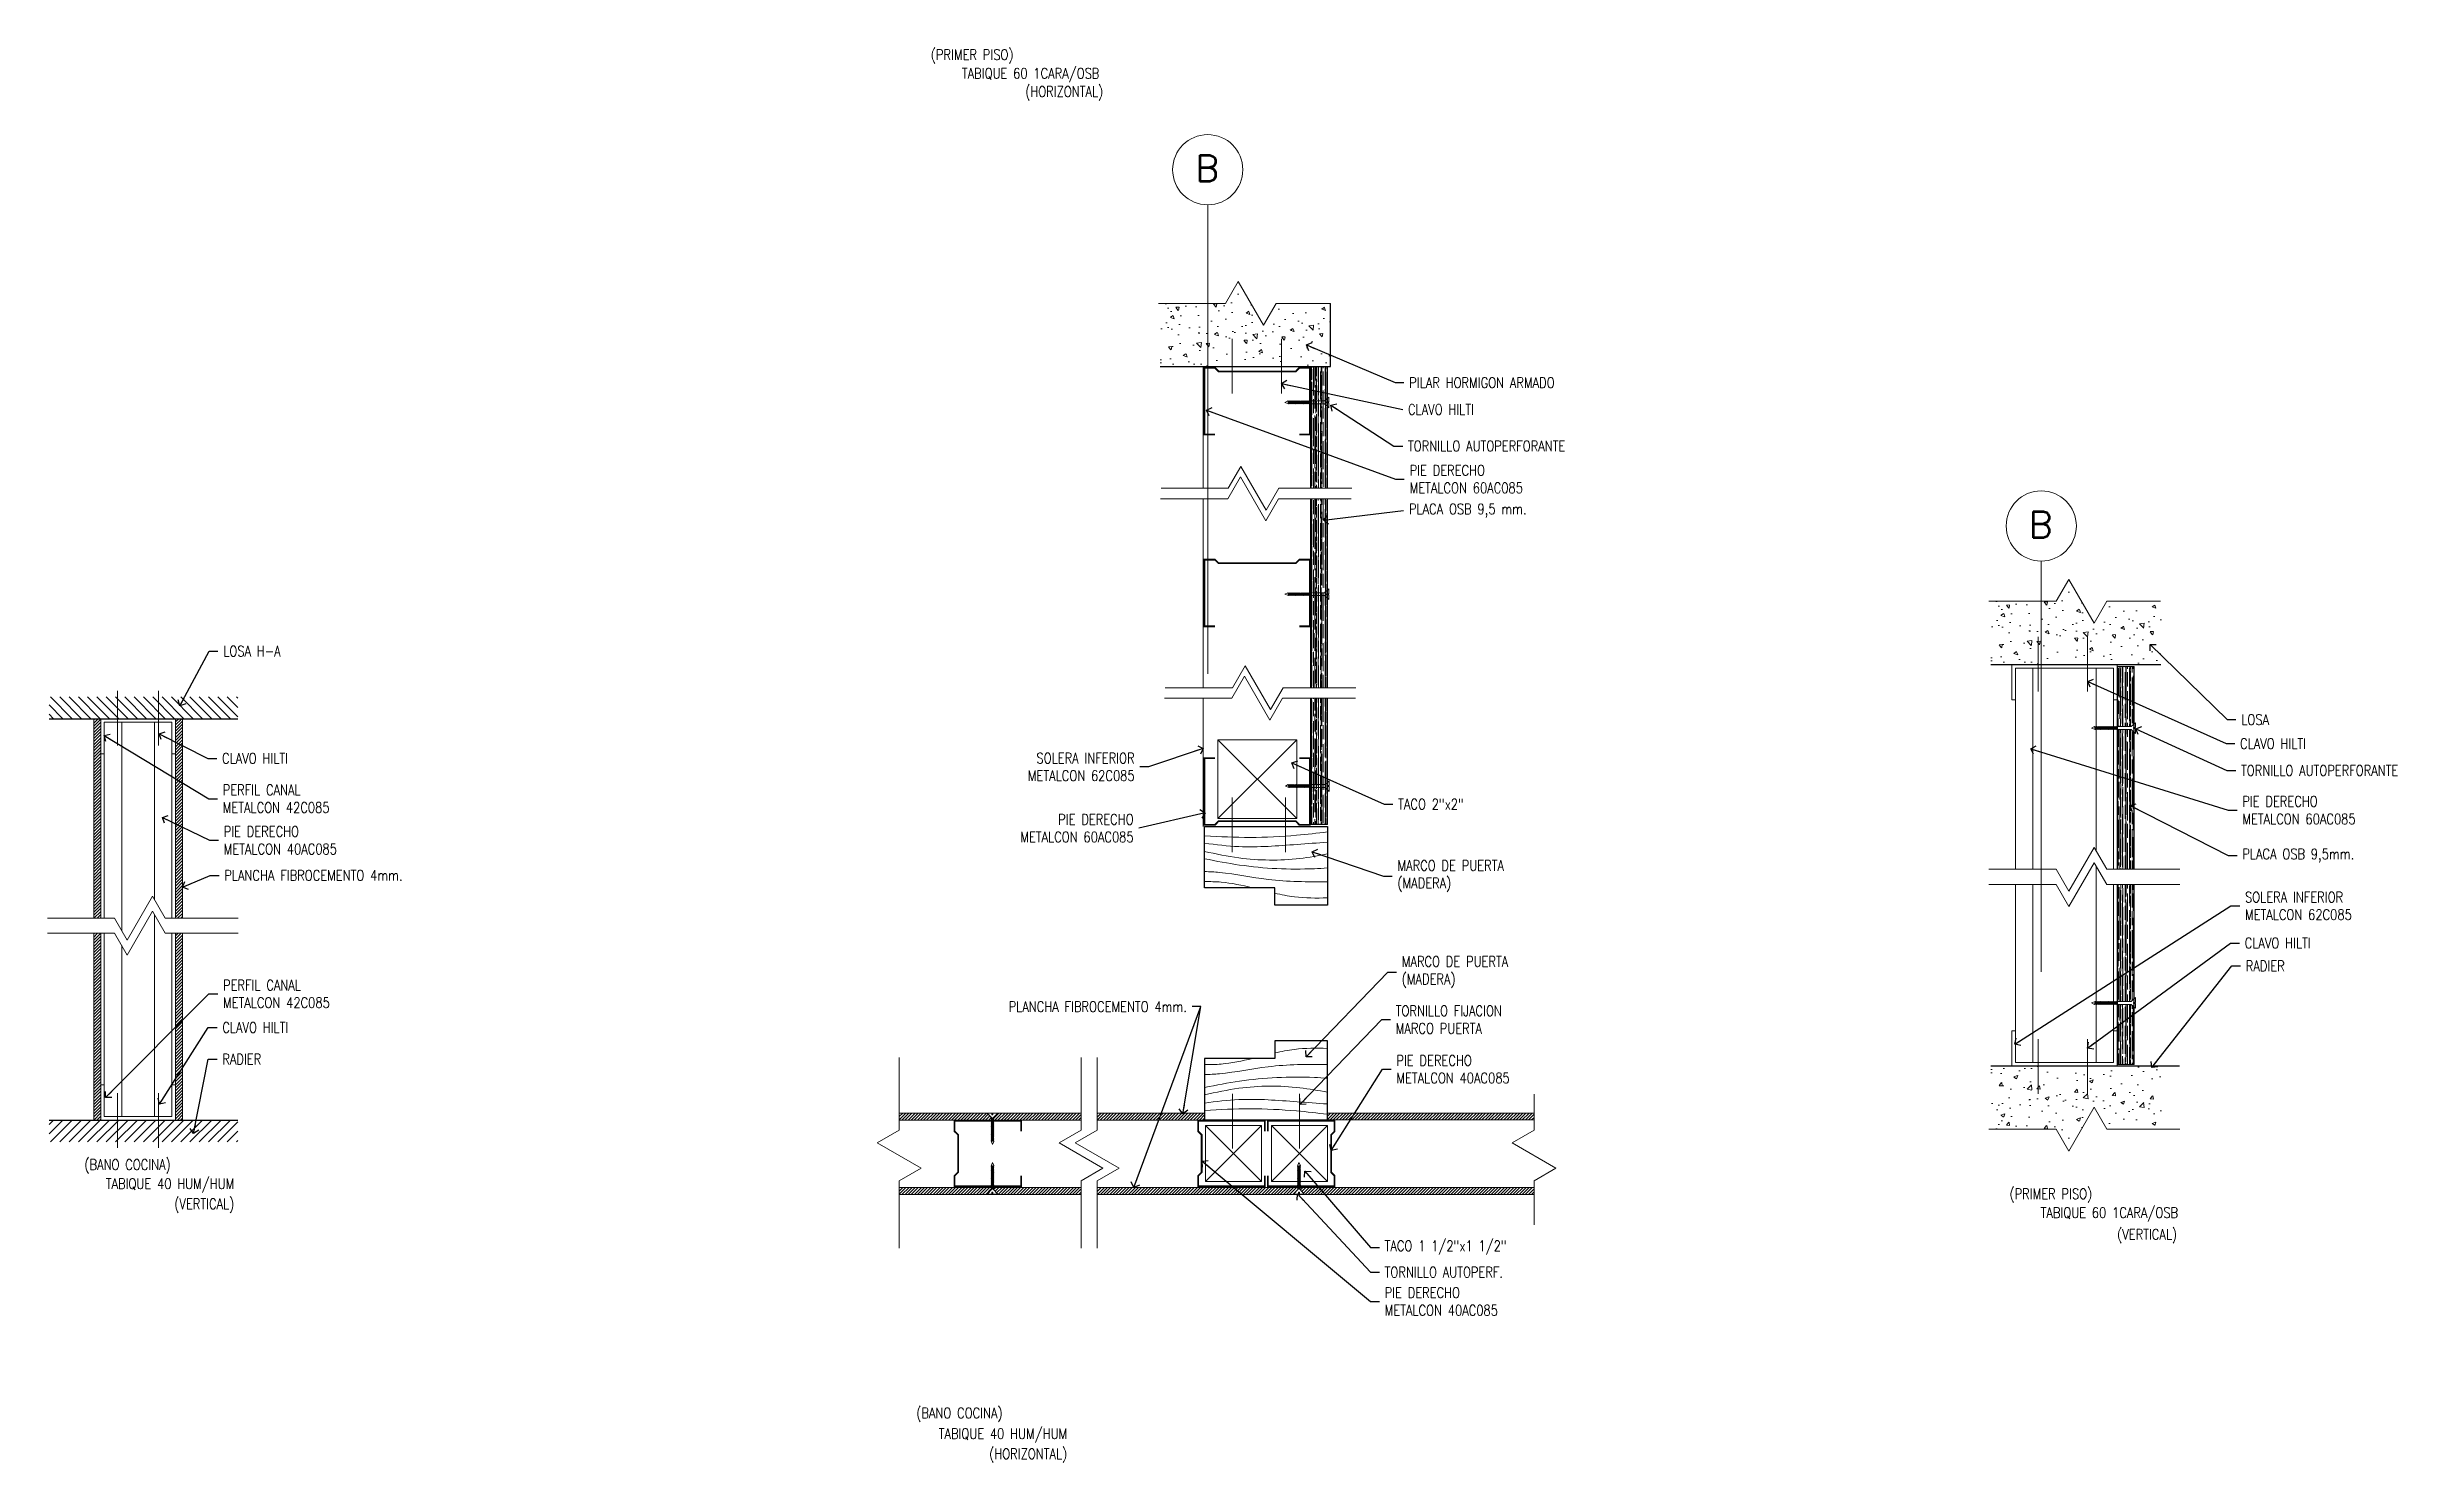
# Model space of a CAD drawing. Header units: metres. Extents: x -40 to 265, y 63 to 163.
# Drawn here: x -39.609 to -38.259, y 74.471 to 75.278 of the extents above; entities that cross this region are included whole.
import ezdxf

# ---------------------------------------------------------------- set-up
doc = ezdxf.new("R2010")
doc.units = ezdxf.units.M
doc.header["$LTSCALE"] = 5
doc.header["$MEASUREMENT"] = 0
doc.linetypes.add('CENTER', pattern=[2, 1.25, -0.25, 0.25, -0.25])
doc.layers.get('0').update_dxf_attribs({"color": 30})
for name, color, linetype, lineweight in [('A-ANNO-SYMB', 3, 'Continuous', 18), ('A-ANNO-TEXT', 3, 'Continuous', 18), ('A-DETL-MBND', 3, 'Continuous', 18), ('A-DETL-MCUT', 4, 'Continuous', 25), ('A-DETL-PATT', 8, 'Continuous', 18)]:
    doc.layers.add(name, color=color, linetype=linetype, lineweight=lineweight)
doc.styles.add('E-ROMANS', font='romans.shx', dxfattribs={"width": 0.8})
doc.dimstyles.new('E-0001_ARW_18', dxfattribs={"dimscale": 0.001, "dimtxt": 1.8, "dimasz": 1.8, "dimexe": 0.9, "dimexo": 0.6, "dimgap": 0.9, "dimtad": 0, "dimdec": 0, "dimlfac": 1000, "dimzin": 0, "dimdsep": 46, "dimtxsty": 'E-ROMANS', "dimblk": 'OPEN90', "dimcen": 0.9, "dimclrd": 256, "dimclre": 256, "dimclrt": 256, "dimadec": 0, "dimazin": 0, "dimtfac": 1, "dimtdec": 0, "dimtmove": 1, "dimatfit": 3, "dimldrblk": 'OPEN90', "dimfxl": 1, "dimtfill": 1, "dimtolj": 1, "dimtzin": 0, "dimarcsym": 0})
pattern_1 = [(90, (-1.1447502, 8.9333918), (-0.002, 0.0044), [0.03, -0.004, 0.01, -0.002]), (90, (-1.1457502, 8.9360518), (-0.00266, -0.002), [0.006, -0.00066, 0.012, -0.0015]), (90, (-1.1464502, 8.9343918), (-0.00134, 0.0104), [0.016, -0.0028, 0.008, -0.002])]
pattern_2 = [(45, (0, 8.9333918), (-0.000883883476, 0.000883883476), [])]

msp = doc.modelspace()

# ---------------------------------------------------------------- texts
at = {"layer": 'A-ANNO-TEXT', "style": 'E-ROMANS'}
for p in [(-38.954997, 75.201299), (-38.47984, 74.998213)]:
    msp.add_text('B', height=0.015, dxfattribs=at).set_placement(p)
at = {"layer": 'A-ANNO-TEXT', "char_height": 0.006, "style": 'E-ROMANS'}
for s, insert, attachment_point in [('(PRIMER PISO)', (-39.058619, 75.272562), 6), ('TABIQUE 60 1CARA/OSB', (-39.009641, 75.261877), 6), ('(HORIZONTAL)', (-39.00748, 75.251516), 6), ('PILAR HORMIGON ARMADO', (-38.833044, 75.086615), 4), ('CLAVO HILTI', (-38.833732, 75.071331), 4), ('TORNILLO AUTOPERFORANTE', (-38.833735, 75.050462), 4), ('PIE DERECHO\\PMETALCON 60AC085', (-38.832807, 75.031596), 4), ('PLACA OSB 9,5 mm.', (-38.833199, 75.013683), 4), ('LOSA H-A', (-39.509098, 74.933566), 4), ('LOSA', (-38.358705, 74.8945), 4), ('CLAVO HILTI', (-38.359392, 74.88083), 4), ('CLAVO HILTI', (-39.509793, 74.872441), 4), ('SOLERA INFERIOR\\PMETALCON 62C085', (-38.989554, 74.867573), 6), ('TORNILLO AUTOPERFORANTE', (-38.358856, 74.865531), 4), ('PERFIL CANAL\\PMETALCON 42C085', (-39.509404, 74.849438), 4), ('PIE DERECHO\\PMETALCON 60AC085', (-38.358108, 74.842888), 4), ('PIE DERECHO\\PMETALCON 60AC085', (-38.990128, 74.832623), 6), ('TACO 2"x2"', (-38.839358, 74.846334), 4), ('PIE DERECHO\\PMETALCON 40AC085', (-39.508866, 74.825722), 4), ('MARCO DE PUERTA\\P(MADERA)', (-38.83972, 74.805362), 4), ('PLACA OSB 9,5mm.', (-38.358108, 74.816995), 4), ('\\A1;PLANCHA FIBROCEMENTO 4mm.', (-39.508498, 74.805749), 4), ('SOLERA INFERIOR\\PMETALCON 62C085', (-38.35659, 74.788295), 4), ('CLAVO HILTI', (-38.356758, 74.767166), 4), ('MARCO DE PUERTA\\P(MADERA)', (-38.837253, 74.750617), 4), ('RADIER', (-38.35613, 74.754109), 4), ('PERFIL CANAL\\PMETALCON 42C085', (-39.509245, 74.738177), 4), ('PLANCHA FIBROCEMENTO 4mm.', (-38.959769, 74.730914), 6), ('TORNILLO FIJACION\\PMARCO PUERTA', (-38.840708, 74.72349), 4), ('CLAVO HILTI', (-39.509634, 74.719034), 4), ('RADIER', (-39.509634, 74.700974), 4), ('PIE DERECHO\\PMETALCON 40AC085', (-38.84033, 74.695191), 4), ('(BANO COCINA)', (-39.539047, 74.639875), 6), ('TABIQUE 40 HUM/HUM', (-39.502823, 74.628981), 6), ('(VERTICAL)', (-39.502823, 74.617456), 6), ('(PRIMER PISO)', (-38.443697, 74.623175), 6), ('TABIQUE 60 1CARA/OSB', (-38.394718, 74.61249), 6), ('TACO 1 1/2"x1 1/2"', (-38.847045, 74.593561), 4), ('(VERTICAL)', (-38.395284, 74.600138), 6), ('TORNILLO AUTOPERF.', (-38.847045, 74.579503), 4), ('PIE DERECHO \\PMETALCON 40AC085', (-38.847045, 74.56283), 4), ('(BANO COCINA)', (-39.064855, 74.498245), 6), ('TABIQUE 40 HUM/HUM', (-39.028011, 74.486509), 6), ('(HORIZONTAL)', (-39.028011, 74.474984), 6)]:
    msp.add_mtext(s, dxfattribs=dict(at, insert=insert, attachment_point=attachment_point))

# ---------------------------------------------------------------- blocks, each defined once
blk = doc.blocks.new('_Open90')
at = {"color": 0, "linetype": 'ByBlock', "lineweight": -2}
for p, q in [((0, 0), (-1, 0)), ((-0.5, 0.5), (0, 0)), ((0, 0), (-0.5, -0.5))]:
    blk.add_line(p, q, dxfattribs=at)

# ---------------------------------------------------------------- hatches: boundary and pattern name
at = {"layer": 'A-DETL-PATT'}
h = msp.add_hatch(dxfattribs=at)
h.set_pattern_fill('AR-CONC', color=256, scale=0.003, style=0)
h.set_pattern_definition([(310, (-0.341525, 140.828568), (0.0215178055, 0.001882564), [0.00225, -0.02475]), (5, (-0.341525, 140.828568), (-0.00416254, -0.022565764), [0.0018, -0.0198]), (259.5486, (-0.339732, 140.828725), (0.0173552815, -0.020683186), [0.001912206, -0.0210342634]), (313.8158, (-0.341525, 140.822568), (0.032017231, 0.00496557), [0.003375, -0.037125]), (263.3644, (-0.338857, 140.822982), (0.028039881, -0.029223536), [0.002868309, -0.03155139]), (8.8158, (-0.341525, 140.82257), (0.028039858, -0.029223558), [0.0027, -0.0297]), (339, (-0.338525, 140.824068), (0.0179072116, 0.0120785667), [0.00225, -0.02475]), (34, (-0.338525, 140.824068), (0.00729946, -0.0217545014), [0.0018, -0.0198]), (288.5486, (-0.337033, 140.825075), (0.025206679, -0.009675915), [0.001912206, -0.0210342634]), (322.5, (-0.341525, 140.8285684), (0.00036479566, -0.0099868156), [0, -0.01956, 0, -0.0201, 0, -0.019875]), (352.5, (-0.341525, 140.828568), (0.0078920861, -0.0118323514), [0, -0.01146, 0, -0.01911, 0, -0.007575]), (32.5, (-0.348215, 140.828568), (0.0160146731, 0.00067664615), [0, -0.0075, 0, -0.0234, 0, -0.03105]), (42.5, (-0.351215, 140.828568), (0.017495585, -0.0030031495), [0, -0.00975, 0, -0.01554, 0, -0.02205])])
h.paths.add_polyline_path([(-38.877968, 75.131778), (-38.877968, 75.095718), (-38.889717, 75.095718, 0.0008222), (-38.889792, 75.09578), (-38.889843, 75.095718), (-38.975018, 75.095718), (-38.975018, 75.131778), (-38.937671, 75.131778), (-38.930454, 75.144278), (-38.91602, 75.119278), (-38.908803, 75.131778)])
h = msp.add_hatch(dxfattribs=at)
h.set_pattern_fill('AR-RROOF', color=256, scale=0.002, angle=90, style=0)
h.set_pattern_definition(pattern_1)
h.paths.add_polyline_path([(-38.889142, 75.026359), (-38.879642, 75.026359), (-38.879642, 75.095718), (-38.889142, 75.095718)])
h = msp.add_hatch(dxfattribs=at)
h.set_pattern_fill('AR-RROOF', color=256, scale=0.002, angle=90, style=0)
h.set_pattern_definition(pattern_1)
h.paths.add_polyline_path([(-38.879642, 75.020405), (-38.889142, 75.020405), (-38.889142, 74.91269), (-38.879642, 74.91269)])
h.paths.add_polyline_path([(-38.879642, 74.906736), (-38.889142, 74.906736), (-38.889142, 74.834717), (-38.879642, 74.834717)])
h = msp.add_hatch(dxfattribs=at)
h.set_pattern_fill('AR-CONC', color=256, scale=0.003, style=0)
h.set_pattern_definition([(310, (0.131958, 140.658734), (0.0215178055, 0.001882564), [0.00225, -0.02475]), (5, (0.131958, 140.658734), (-0.00416254, -0.022565764), [0.0018, -0.0198]), (259.5486, (0.133751, 140.65889), (0.0173552815, -0.020683186), [0.001912206, -0.0210342634]), (313.8158, (0.131958, 140.652734), (0.032017231, 0.00496557), [0.003375, -0.037125]), (263.3644, (0.134626, 140.653148), (0.028039881, -0.029223536), [0.002868309, -0.03155139]), (8.8158, (0.131958, 140.652734), (0.028039858, -0.029223558), [0.0027, -0.0297]), (339, (0.134958, 140.654234), (0.0179072116, 0.0120785667), [0.00225, -0.02475]), (34, (0.134958, 140.654234), (0.00729946, -0.0217545014), [0.0018, -0.0198]), (288.5486, (0.13645, 140.65524), (0.025206679, -0.009675915), [0.001912206, -0.0210342634]), (322.5, (0.131958, 140.658734), (0.00036479566, -0.0099868156), [0, -0.01956, 0, -0.0201, 0, -0.019875]), (352.5, (0.131958, 140.658734), (0.0078920861, -0.0118323514), [0, -0.01146, 0, -0.01911, 0, -0.007575]), (32.5, (0.125268, 140.658734), (0.0160146731, 0.00067664615), [0, -0.0075, 0, -0.0234, 0, -0.03105]), (42.5, (0.122268, 140.658734), (0.017495585, -0.0030031495), [0, -0.00975, 0, -0.01554, 0, -0.02205])])
h.paths.add_polyline_path([(-38.404485, 74.961944), (-38.404485, 74.925884), (-38.416234, 74.925884, 0.0008222), (-38.41631, 74.925946), (-38.416361, 74.925884), (-38.501535, 74.925884), (-38.501535, 74.961944), (-38.464188, 74.961944), (-38.456971, 74.974444), (-38.442537, 74.949444), (-38.435321, 74.961944)])
h = msp.add_hatch(dxfattribs=at)
h.set_pattern_fill('AR-RROOF', color=256, scale=0.002, angle=90, style=0)
h.set_pattern_definition([(90, (-0.8643649, 8.964228), (-0.002, 0.0044), [0.03, -0.004, 0.01, -0.002]), (90, (-0.865365, 8.966888), (-0.00266, -0.002), [0.006, -0.00066, 0.012, -0.0015]), (90, (-0.8660649, 8.965228), (-0.00134, 0.0104), [0.016, -0.0028, 0.008, -0.002])])
h.paths.add_polyline_path([(-38.421417, 74.8905), (-38.419828, 74.891985), (-38.419828, 74.924698), (-38.429328, 74.924698), (-38.429328, 74.8905)])
h.paths.add_polyline_path([(-38.419828, 74.887355), (-38.42143, 74.888852), (-38.429328, 74.888852), (-38.429328, 74.809188), (-38.419828, 74.809188)])
h.paths.add_polyline_path([(-38.419828, 74.800471), (-38.429328, 74.800471), (-38.429328, 74.733819), (-38.42143, 74.733819), (-38.419828, 74.735316)])
h.paths.add_polyline_path([(-38.419828, 74.730686), (-38.421417, 74.732172), (-38.429328, 74.732172), (-38.429328, 74.697974), (-38.419828, 74.697974)])
h = msp.add_hatch(dxfattribs=at)
h.set_pattern_fill('ANSI31', color=256, scale=0.03, style=0)
h.set_pattern_definition([(315, (-0.773456, 140.6278975), (-0.00265165043, -0.00265165043), [])])
h.paths.add_polyline_path([(-39.608362, 74.907475), (-39.500784, 74.907475), (-39.500784, 74.895047), (-39.608362, 74.895047)])
h = msp.add_hatch(dxfattribs=at)
h.set_pattern_fill('ANSI31', color=256, scale=0.01, style=0)
h.set_pattern_definition([(45, (-0.6304427, 8.9333918), (-0.000883883476, 0.000883883476), [])])
h.paths.add_polyline_path([(-39.578945, 74.895047), (-39.582945, 74.895047), (-39.582945, 74.781311), (-39.578945, 74.781311)])
h.paths.add_polyline_path([(-39.532312, 74.895047), (-39.536312, 74.895047), (-39.536312, 74.875047), (-39.536312, 74.781311), (-39.532312, 74.781311)])
h.paths.add_polyline_path([(-39.578945, 74.772801), (-39.582945, 74.772801), (-39.582945, 74.666242), (-39.578945, 74.666242), (-39.578945, 74.686242)])
h.paths.add_polyline_path([(-39.532312, 74.772801), (-39.536312, 74.772801), (-39.536312, 74.666242), (-39.532312, 74.666242)])
h = msp.add_hatch(dxfattribs=at)
h.set_pattern_fill('AR-CONC', color=256, scale=0.003, style=0)
h.set_pattern_definition([(50, (0.131958, 8.964228), (0.0215178055, -0.001882564), [0.00225, -0.02475]), (355, (0.131958, 8.964228), (-0.00416254, 0.022565764), [0.0018, -0.0198]), (100.4514, (0.133751, 8.964071), (0.0173552815, 0.020683186), [0.001912206, -0.0210342634]), (46.1842, (0.131958, 8.970228), (0.032017231, -0.00496557), [0.003375, -0.037125]), (96.6356, (0.134626, 8.969814), (0.028039881, 0.029223536), [0.002868309, -0.03155139]), (351.1842, (0.131958, 8.970228), (0.028039858, 0.029223558), [0.0027, -0.0297]), (21, (0.134958, 8.968728), (0.0179072116, -0.0120785667), [0.00225, -0.02475]), (326, (0.134958, 8.968728), (0.00729946, 0.0217545014), [0.0018, -0.0198]), (71.4514, (0.13645, 8.967722), (0.025206679, 0.009675915), [0.001912206, -0.0210342634]), (37.5, (0.131958, 8.964228), (0.00036479566, 0.0099868156), [0, -0.01956, 0, -0.0201, 0, -0.019875]), (7.5, (0.131958, 8.964228), (0.0078920861, 0.0118323514), [0, -0.01146, 0, -0.01911, 0, -0.007575]), (327.5, (0.125268, 8.964228), (0.0160146731, -0.00067664615), [0, -0.0075, 0, -0.0234, 0, -0.03105]), (317.5, (0.122268, 8.964228), (0.017495585, 0.0030031495), [0, -0.00975, 0, -0.01554, 0, -0.02205])])
h.paths.add_polyline_path([(-38.404485, 74.661018), (-38.404485, 74.697078), (-38.416234, 74.697078, -0.0008222), (-38.41631, 74.697016), (-38.416361, 74.697078), (-38.501535, 74.697078), (-38.501535, 74.661018), (-38.464188, 74.661018), (-38.456971, 74.648518), (-38.442537, 74.673518), (-38.435321, 74.661018)])
h = msp.add_hatch(dxfattribs=at)
h.set_pattern_fill('ANSI31', color=256, scale=0.03, style=0)
h.set_pattern_definition([(45, (-0.773456, 8.933392), (-0.00265165043, 0.00265165043), [])])
h.paths.add_polyline_path([(-39.608362, 74.653814), (-39.500784, 74.653814), (-39.500784, 74.666242), (-39.608362, 74.666242)])
h = msp.add_hatch(dxfattribs=at)
h.set_pattern_fill('ANSI31', color=256, scale=0.01, style=0)
h.set_pattern_definition(pattern_2)
h.paths.add_polyline_path([(-39.020093, 74.666242), (-39.020093, 74.670242), (-39.067547, 74.670242), (-39.070254, 74.667345), (-39.069758, 74.666761), (-39.070184, 74.666654), (-39.069834, 74.666242)])
h.paths.add_polyline_path([(-39.071002, 74.666242), (-39.071406, 74.666538), (-39.070991, 74.666842), (-39.071406, 74.667147), (-39.071008, 74.667438), (-39.073628, 74.670242), (-39.123802, 74.670242), (-39.123802, 74.666242)])
h.paths.add_polyline_path([(-39.123802, 74.627896), (-39.123802, 74.623896), (-39.020093, 74.623896), (-39.020093, 74.627896), (-39.069983, 74.627896), (-39.070184, 74.62766), (-39.069758, 74.627552), (-39.070254, 74.626969), (-39.067547, 74.624072), (-39.070305, 74.624072), (-39.070305, 74.625174), (-39.07087, 74.625174), (-39.07087, 74.624072), (-39.073628, 74.624072), (-39.071008, 74.626875), (-39.071406, 74.627167), (-39.070991, 74.627471), (-39.071406, 74.627776), (-39.071242, 74.627896)])
h = msp.add_hatch(dxfattribs=at)
h.set_pattern_fill('ANSI31', color=256, scale=0.01, style=0)
h.set_pattern_definition(pattern_2)
h.paths.add_polyline_path([(-38.949642, 74.670242), (-38.955612, 74.670242), (-39.010896, 74.670242), (-39.010896, 74.666242), (-38.949642, 74.666242)])
h.paths.add_polyline_path([(-38.761861, 74.670242), (-38.879642, 74.670242), (-38.879642, 74.666385), (-38.761861, 74.666385)])
h.paths.add_polyline_path([(-38.896865, 74.627896), (-39.010896, 74.627896), (-39.010896, 74.623896), (-38.899087, 74.623896), (-38.896303, 74.626875), (-38.896701, 74.627167), (-38.896286, 74.627471)])
h.paths.add_polyline_path([(-38.761861, 74.627896), (-38.895279, 74.627896), (-38.89548, 74.62766), (-38.895053, 74.627552), (-38.89555, 74.626969), (-38.892678, 74.623896), (-38.761861, 74.623896)])

# ---------------------------------------------------------------- linework, layer by layer
at = {"layer": 'A-ANNO-SYMB', "linetype": 'CENTER'}
for p, q in [((-38.947878, 75.187977), (-38.947878, 74.920521)), ((-38.472721, 74.984891), (-38.472721, 74.750686))]:
    msp.add_line(p, q, dxfattribs=at)
at = {"layer": 'A-ANNO-SYMB'}
for p, q in [((-38.974502, 75.026359), (-38.93617, 75.026359)), ((-38.936453, 75.020405), (-38.929237, 75.032905)), ((-38.929237, 75.032905), (-38.914803, 75.007905)), ((-38.914519, 75.013859), (-38.907302, 75.026359)), ((-38.907302, 75.026359), (-38.86578, 75.026359)), ((-38.974786, 75.020405), (-38.936453, 75.020405)), ((-38.914803, 75.007905), (-38.907586, 75.020405)), ((-38.907586, 75.020405), (-38.866064, 75.020405)), ((-38.464188, 74.961944), (-38.456971, 74.974444)), ((-38.456971, 74.974444), (-38.442537, 74.949444)), ((-38.50252, 74.961944), (-38.464188, 74.961944)), ((-38.442537, 74.949444), (-38.435321, 74.961944)), ((-38.435321, 74.961944), (-38.404765, 74.961944)), ((-38.934116, 74.906736), (-38.926899, 74.919236)), ((-38.933832, 74.91269), (-38.926615, 74.92519)), ((-38.926899, 74.919236), (-38.912465, 74.894236)), ((-38.926615, 74.92519), (-38.912182, 74.90019)), ((-38.972448, 74.906736), (-38.934116, 74.906736)), ((-38.972164, 74.91269), (-38.933832, 74.91269)), ((-38.912465, 74.894236), (-38.905248, 74.906736)), ((-38.912182, 74.90019), (-38.904965, 74.91269)), ((-38.905248, 74.906736), (-38.863726, 74.906736)), ((-38.904965, 74.91269), (-38.863442, 74.91269)), ((-38.942139, 74.838064), (-38.897139, 74.883064)), ((-38.942139, 74.883064), (-38.897139, 74.838064)), ((-38.456971, 74.796688), (-38.442537, 74.821688)), ((-38.456971, 74.787971), (-38.442537, 74.812971)), ((-38.442537, 74.821688), (-38.435321, 74.809188)), ((-38.442537, 74.812971), (-38.435321, 74.800471)), ((-38.50252, 74.809188), (-38.464188, 74.809188)), ((-38.50252, 74.800471), (-38.464188, 74.800471)), ((-38.464188, 74.809188), (-38.456971, 74.796688)), ((-38.464188, 74.800471), (-38.456971, 74.787971)), ((-38.435321, 74.809188), (-38.393798, 74.809188)), ((-38.435321, 74.800471), (-38.393798, 74.800471)), ((-39.563798, 74.768811), (-39.549364, 74.793811)), ((-39.563798, 74.760301), (-39.549364, 74.785301)), ((-39.549364, 74.793811), (-39.542148, 74.781311)), ((-39.549364, 74.785301), (-39.542148, 74.772801)), ((-39.609347, 74.781311), (-39.571015, 74.781311)), ((-39.609347, 74.772801), (-39.571015, 74.772801)), ((-39.571015, 74.781311), (-39.563798, 74.768811)), ((-39.571015, 74.772801), (-39.563798, 74.760301)), ((-39.542148, 74.781311), (-39.500625, 74.781311)), ((-39.542148, 74.772801), (-39.500625, 74.772801)), ((-39.123802, 74.660406), (-39.123802, 74.701929)), ((-39.020093, 74.660406), (-39.020093, 74.701929)), ((-39.010896, 74.660406), (-39.010896, 74.701929)), ((-38.761861, 74.660406), (-38.761861, 74.681076)), ((-38.94922, 74.663137), (-38.91722, 74.631137)), ((-38.94922, 74.631137), (-38.91722, 74.663137)), ((-38.911572, 74.663137), (-38.879572, 74.631137)), ((-38.911572, 74.631137), (-38.879572, 74.663137)), ((-38.456971, 74.648518), (-38.442537, 74.673518)), ((-38.442537, 74.673518), (-38.435321, 74.661018)), ((-39.136302, 74.653189), (-39.123802, 74.660406)), ((-39.111302, 74.638756), (-39.136302, 74.653189)), ((-39.032593, 74.653189), (-39.020093, 74.660406)), ((-39.007593, 74.638756), (-39.032593, 74.653189)), ((-39.023396, 74.653189), (-39.010896, 74.660406)), ((-38.998396, 74.638756), (-39.023396, 74.653189)), ((-38.774361, 74.653189), (-38.761861, 74.660406)), ((-38.749361, 74.638756), (-38.774361, 74.653189)), ((-38.50252, 74.661018), (-38.464188, 74.661018)), ((-38.464188, 74.661018), (-38.456971, 74.648518)), ((-38.435321, 74.661018), (-38.393798, 74.661018)), ((-39.123802, 74.631539), (-39.111302, 74.638756)), ((-39.020093, 74.631539), (-39.007593, 74.638756)), ((-39.010896, 74.631539), (-38.998396, 74.638756)), ((-38.761861, 74.631539), (-38.749361, 74.638756)), ((-39.123802, 74.593207), (-39.123802, 74.631539)), ((-39.020093, 74.593207), (-39.020093, 74.631539)), ((-39.010896, 74.593207), (-39.010896, 74.631539)), ((-38.761861, 74.606477), (-38.761861, 74.631539))]:
    msp.add_line(p, q, dxfattribs=at)
for centre in [(-38.947878, 75.207977), (-38.472721, 75.004891)]:
    msp.add_circle(centre, 0.02, dxfattribs=at)
at = {"layer": 'A-DETL-MBND'}
for p, q in [((-38.937671, 75.131778), (-38.930454, 75.144278)), ((-38.930454, 75.144278), (-38.91602, 75.119278)), ((-38.976003, 75.131778), (-38.937671, 75.131778)), ((-38.91602, 75.119278), (-38.908803, 75.131778)), ((-38.908803, 75.131778), (-38.877878, 75.131778)), ((-38.95054, 75.095718), (-38.95054, 75.026359)), ((-38.93617, 75.026359), (-38.928953, 75.038859)), ((-38.928953, 75.038859), (-38.914519, 75.013859)), ((-38.95054, 75.020405), (-38.95054, 74.91269)), ((-38.429485, 74.925884), (-38.489485, 74.925884)), ((-38.489485, 74.925884), (-38.489485, 74.905884)), ((-38.487485, 74.923884), (-38.487485, 74.809188)), ((-38.431485, 74.923884), (-38.487485, 74.923884)), ((-38.487485, 74.923884), (-38.487485, 74.905884)), ((-38.477485, 74.923884), (-38.477485, 74.809188)), ((-38.441485, 74.923884), (-38.441485, 74.819865)), ((-38.431485, 74.923884), (-38.431485, 74.809188)), ((-38.431485, 74.905884), (-38.431485, 74.923884)), ((-38.429485, 74.905884), (-38.429485, 74.925884)), ((-38.419828, 74.924698), (-38.429328, 74.924698)), ((-38.95054, 74.906736), (-38.95054, 74.833658)), ((-38.489485, 74.905884), (-38.487485, 74.905884)), ((-38.431485, 74.905884), (-38.429485, 74.905884)), ((-39.582945, 74.781311), (-39.582945, 74.895047)), ((-39.578945, 74.781311), (-39.578945, 74.895047)), ((-39.536312, 74.895047), (-39.578945, 74.895047)), ((-39.578945, 74.895047), (-39.578945, 74.875047)), ((-39.538312, 74.893047), (-39.576945, 74.893047)), ((-39.576945, 74.893047), (-39.576945, 74.875047)), ((-39.566945, 74.893047), (-39.566945, 74.774261)), ((-39.548312, 74.893047), (-39.548312, 74.791988)), ((-39.538312, 74.875047), (-39.538312, 74.893047)), ((-39.536312, 74.781311), (-39.536312, 74.895047)), ((-39.536312, 74.875047), (-39.536312, 74.895047)), ((-39.532312, 74.781311), (-39.532312, 74.895047)), ((-39.578945, 74.875047), (-39.576945, 74.875047)), ((-39.576945, 74.875047), (-39.576945, 74.781311)), ((-39.538312, 74.875047), (-39.538312, 74.781311)), ((-39.538312, 74.875047), (-39.536312, 74.875047)), ((-38.441485, 74.699078), (-38.441485, 74.811148)), ((-38.487485, 74.699078), (-38.487485, 74.800471)), ((-38.477485, 74.699078), (-38.477485, 74.800471)), ((-38.431485, 74.699078), (-38.431485, 74.800471)), ((-39.548312, 74.668242), (-39.548312, 74.783478)), ((-39.582945, 74.772801), (-39.582945, 74.666242)), ((-39.578945, 74.772801), (-39.578945, 74.666242)), ((-39.576945, 74.686242), (-39.576945, 74.772801)), ((-39.538312, 74.686242), (-39.538312, 74.772801)), ((-39.536312, 74.772801), (-39.536312, 74.666242)), ((-39.532312, 74.772801), (-39.532312, 74.666242)), ((-39.566945, 74.668242), (-39.566945, 74.765751)), ((-38.489485, 74.717078), (-38.487485, 74.717078)), ((-38.489485, 74.697078), (-38.489485, 74.717078)), ((-38.487485, 74.699078), (-38.487485, 74.717078)), ((-38.431485, 74.717078), (-38.429485, 74.717078)), ((-38.431485, 74.717078), (-38.431485, 74.699078)), ((-38.429485, 74.717078), (-38.429485, 74.697078)), ((-38.429485, 74.697078), (-38.489485, 74.697078)), ((-38.431485, 74.699078), (-38.487485, 74.699078)), ((-38.419828, 74.697974), (-38.429328, 74.697974)), ((-39.578945, 74.686242), (-39.576945, 74.686242)), ((-39.578945, 74.666242), (-39.578945, 74.686242)), ((-39.576945, 74.668242), (-39.576945, 74.686242)), ((-39.538312, 74.686242), (-39.536312, 74.686242)), ((-39.538312, 74.686242), (-39.538312, 74.668242)), ((-39.536312, 74.686242), (-39.536312, 74.666242)), ((-39.536312, 74.666242), (-39.578945, 74.666242)), ((-39.538312, 74.668242), (-39.576945, 74.668242)), ((-39.123802, 74.670242), (-39.020093, 74.670242)), ((-39.123802, 74.666242), (-39.020093, 74.666242)), ((-39.010896, 74.670242), (-38.949642, 74.670242)), ((-39.010896, 74.666242), (-38.949642, 74.666242)), ((-38.879642, 74.670242), (-38.761861, 74.670242)), ((-38.879642, 74.666385), (-38.761861, 74.666385)), ((-39.123802, 74.627896), (-39.020093, 74.627896)), ((-39.123802, 74.623896), (-39.020093, 74.623896)), ((-39.010896, 74.627896), (-38.761861, 74.627896)), ((-39.010896, 74.623896), (-38.761861, 74.623896))]:
    msp.add_line(p, q, dxfattribs=at)
at = {"layer": 'A-DETL-MBND', "linetype": 'CENTER'}
for p, q in [((-38.934007, 75.080379), (-38.934007, 75.11153)), ((-38.905866, 75.080379), (-38.905866, 75.11153)), ((-38.474524, 74.910545), (-38.474524, 74.941695)), ((-38.446383, 74.910545), (-38.446383, 74.941695)), ((-39.569339, 74.879708), (-39.569339, 74.910859)), ((-39.545918, 74.879708), (-39.545918, 74.910859)), ((-38.93403, 74.818919), (-38.93403, 74.850069)), ((-38.903551, 74.818919), (-38.903551, 74.850069)), ((-38.474524, 74.712417), (-38.474524, 74.681267)), ((-38.446383, 74.712417), (-38.446383, 74.681267)), ((-39.569339, 74.681581), (-39.569339, 74.650431)), ((-39.545918, 74.681581), (-39.545918, 74.650431)), ((-38.933768, 74.681124), (-38.933768, 74.649973)), ((-38.89555, 74.681124), (-38.89555, 74.649973))]:
    msp.add_line(p, q, dxfattribs=at)
at = {"layer": 'A-DETL-MBND'}
for points in [[(-38.902194, 75.076166), (-38.903865, 75.075336)], [(-38.901809, 75.074518), (-38.903865, 75.075336)], [(-38.901809, 75.074518), (-38.902194, 75.076166)], [(-38.901693, 75.075739), (-38.902194, 75.076166)], [(-38.901809, 75.074518), (-38.901504, 75.074933)], [(-38.901084, 75.075739), (-38.901585, 75.076166), (-38.901693, 75.075739)], [(-38.901504, 75.074933), (-38.901693, 75.075739)], [(-38.9012, 75.074518), (-38.901585, 75.076166)], [(-38.9012, 75.074518), (-38.901504, 75.074933)], [(-38.9012, 75.074518), (-38.900896, 75.074933)], [(-38.900476, 75.075739), (-38.900977, 75.076166), (-38.901084, 75.075739)], [(-38.900896, 75.074933), (-38.901084, 75.075739)], [(-38.900591, 75.074518), (-38.900977, 75.076166)], [(-38.900591, 75.074518), (-38.900896, 75.074933)], [(-38.900591, 75.074518), (-38.900287, 75.074933)], [(-38.899867, 75.075739), (-38.900368, 75.076166), (-38.900476, 75.075739)], [(-38.900287, 75.074933), (-38.900476, 75.075739)], [(-38.899983, 75.074518), (-38.900368, 75.076166)], [(-38.899983, 75.074518), (-38.900287, 75.074933)], [(-38.899983, 75.074518), (-38.899678, 75.074933)], [(-38.899258, 75.075739), (-38.899759, 75.076166), (-38.899867, 75.075739)], [(-38.899678, 75.074933), (-38.899867, 75.075739)], [(-38.899374, 75.074518), (-38.899759, 75.076166)], [(-38.899374, 75.074518), (-38.899678, 75.074933)], [(-38.899374, 75.074518), (-38.89907, 75.074933)], [(-38.89865, 75.075739), (-38.899151, 75.076166), (-38.899258, 75.075739)], [(-38.89907, 75.074933), (-38.899258, 75.075739)], [(-38.898765, 75.074518), (-38.899151, 75.076166)], [(-38.898765, 75.074518), (-38.89907, 75.074933)], [(-38.898765, 75.074518), (-38.898461, 75.074933)], [(-38.898041, 75.075739), (-38.898542, 75.076166), (-38.89865, 75.075739)], [(-38.898461, 75.074933), (-38.89865, 75.075739)], [(-38.897872, 75.074906), (-38.898157, 75.074518), (-38.898542, 75.076166)], [(-38.898157, 75.074518), (-38.898542, 75.076166)], [(-38.898157, 75.074518), (-38.898461, 75.074933)], [(-38.898157, 75.074518), (-38.898461, 75.074933)], [(-38.898157, 75.074518), (-38.897852, 75.074933)], [(-38.897432, 75.075739), (-38.897933, 75.076166), (-38.898041, 75.075739)], [(-38.897872, 75.076114), (-38.897933, 75.076166), (-38.898041, 75.075739)], [(-38.897872, 75.075017), (-38.898041, 75.075739)], [(-38.897852, 75.074933), (-38.898041, 75.075739)], [(-38.897548, 75.074518), (-38.897933, 75.076166)], [(-38.897933, 75.076166), (-38.897872, 75.075904)], [(-38.897548, 75.074518), (-38.897852, 75.074933)], [(-38.897548, 75.074518), (-38.897244, 75.074933)], [(-38.896824, 75.075739), (-38.897325, 75.076166), (-38.897432, 75.075739)], [(-38.897244, 75.074933), (-38.897432, 75.075739)], [(-38.896939, 75.074518), (-38.897325, 75.076166)], [(-38.896939, 75.074518), (-38.897244, 75.074933)], [(-38.896939, 75.074518), (-38.896635, 75.074933)], [(-38.896215, 75.075739), (-38.896716, 75.076166), (-38.896824, 75.075739)], [(-38.896635, 75.074933), (-38.896824, 75.075739)], [(-38.896107, 75.076166), (-38.895722, 75.074518), (-38.896026, 75.074933), (-38.896331, 75.074518), (-38.896716, 75.076166)], [(-38.896331, 75.074518), (-38.896635, 75.074933)], [(-38.895606, 75.075739), (-38.896107, 75.076166), (-38.896215, 75.075739)], [(-38.896026, 75.074933), (-38.896215, 75.075739)], [(-38.895722, 75.074518), (-38.895418, 75.074933)], [(-38.894998, 75.075739), (-38.895499, 75.076166), (-38.895606, 75.075739)], [(-38.895418, 75.074933), (-38.895606, 75.075739)], [(-38.895113, 75.074518), (-38.895499, 75.076166)], [(-38.895113, 75.074518), (-38.895418, 75.074933)], [(-38.895113, 75.074518), (-38.894809, 75.074933)], [(-38.894389, 75.075739), (-38.89489, 75.076166), (-38.894998, 75.075739)], [(-38.894809, 75.074933), (-38.894998, 75.075739)], [(-38.894505, 75.074518), (-38.89489, 75.076166)], [(-38.894505, 75.074518), (-38.894809, 75.074933)], [(-38.894505, 75.074518), (-38.8942, 75.074933)], [(-38.89378, 75.075739), (-38.894281, 75.076166), (-38.894389, 75.075739)], [(-38.8942, 75.074933), (-38.894389, 75.075739)], [(-38.893896, 75.074518), (-38.894281, 75.076166)], [(-38.893896, 75.074518), (-38.8942, 75.074933)], [(-38.893896, 75.074518), (-38.893592, 75.074933)], [(-38.893172, 75.075739), (-38.893673, 75.076166), (-38.89378, 75.075739)], [(-38.893592, 75.074933), (-38.89378, 75.075739)], [(-38.893287, 75.074518), (-38.893673, 75.076166)], [(-38.893287, 75.074518), (-38.893592, 75.074933)], [(-38.893287, 75.074518), (-38.892983, 75.074933)], [(-38.892563, 75.075739), (-38.893064, 75.076166), (-38.893172, 75.075739)], [(-38.892983, 75.074933), (-38.893172, 75.075739)], [(-38.892679, 75.074518), (-38.893064, 75.076166)], [(-38.892679, 75.074518), (-38.892983, 75.074933)], [(-38.892679, 75.074518), (-38.892374, 75.074933)], [(-38.891954, 75.075739), (-38.892455, 75.076166), (-38.892563, 75.075739)], [(-38.892374, 75.074933), (-38.892563, 75.075739)], [(-38.89207, 75.074518), (-38.892455, 75.076166)], [(-38.89207, 75.074518), (-38.892374, 75.074933)], [(-38.89207, 75.074518), (-38.891766, 75.074933)], [(-38.891346, 75.075739), (-38.891847, 75.076166), (-38.891954, 75.075739)], [(-38.891766, 75.074933), (-38.891954, 75.075739)], [(-38.891461, 75.074518), (-38.891847, 75.076166)], [(-38.891461, 75.074518), (-38.891766, 75.074933)], [(-38.891461, 75.074518), (-38.891157, 75.074933)], [(-38.890737, 75.075739), (-38.891238, 75.076166), (-38.891346, 75.075739)], [(-38.891157, 75.074933), (-38.891346, 75.075739)], [(-38.890853, 75.074518), (-38.891238, 75.076166)], [(-38.890853, 75.074518), (-38.891157, 75.074933)], [(-38.890853, 75.074518), (-38.890548, 75.074933)], [(-38.890128, 75.075739), (-38.890629, 75.076166), (-38.890737, 75.075739)], [(-38.890548, 75.074933), (-38.890737, 75.075739)], [(-38.890244, 75.074518), (-38.890629, 75.076166)], [(-38.890244, 75.074518), (-38.890548, 75.074933)], [(-38.890244, 75.074518), (-38.88994, 75.074933)], [(-38.88952, 75.075739), (-38.890021, 75.076166), (-38.890128, 75.075739)], [(-38.88994, 75.074933), (-38.890128, 75.075739)], [(-38.889412, 75.076166), (-38.88952, 75.075739), (-38.889331, 75.074933), (-38.889635, 75.074518), (-38.890021, 75.076166)], [(-38.889635, 75.074518), (-38.88994, 75.074933)], [(-38.889027, 75.074518), (-38.881244, 75.074518), (-38.878865, 75.072296), (-38.878865, 75.075054), (-38.879967, 75.075054), (-38.879967, 75.075618), (-38.878865, 75.075618), (-38.878865, 75.078377), (-38.881231, 75.076166), (-38.889412, 75.076166)], [(-38.889027, 75.074518), (-38.889412, 75.076166)], [(-38.889027, 75.074518), (-38.889331, 75.074933)], [(-38.902194, 74.966851), (-38.903865, 74.966021)], [(-38.901809, 74.965203), (-38.903865, 74.966021)], [(-38.901809, 74.965203), (-38.902194, 74.966851)], [(-38.901693, 74.966425), (-38.902194, 74.966851)], [(-38.901809, 74.965203), (-38.901504, 74.965618)], [(-38.901084, 74.966425), (-38.901585, 74.966851), (-38.901693, 74.966425)], [(-38.901504, 74.965618), (-38.901693, 74.966425)], [(-38.9012, 74.965203), (-38.901585, 74.966851)], [(-38.9012, 74.965203), (-38.901504, 74.965618)], [(-38.9012, 74.965203), (-38.900896, 74.965618)], [(-38.900476, 74.966425), (-38.900977, 74.966851), (-38.901084, 74.966425)], [(-38.900896, 74.965618), (-38.901084, 74.966425)], [(-38.900591, 74.965203), (-38.900977, 74.966851)], [(-38.900591, 74.965203), (-38.900896, 74.965618)], [(-38.900591, 74.965203), (-38.900287, 74.965618)], [(-38.899867, 74.966425), (-38.900368, 74.966851), (-38.900476, 74.966425)], [(-38.900287, 74.965618), (-38.900476, 74.966425)], [(-38.899983, 74.965203), (-38.900368, 74.966851)], [(-38.899983, 74.965203), (-38.900287, 74.965618)], [(-38.899983, 74.965203), (-38.899678, 74.965618)], [(-38.899258, 74.966425), (-38.899759, 74.966851), (-38.899867, 74.966425)], [(-38.899678, 74.965618), (-38.899867, 74.966425)], [(-38.899374, 74.965203), (-38.899759, 74.966851)], [(-38.899374, 74.965203), (-38.899678, 74.965618)], [(-38.899374, 74.965203), (-38.89907, 74.965618)], [(-38.89865, 74.966425), (-38.899151, 74.966851), (-38.899258, 74.966425)], [(-38.89907, 74.965618), (-38.899258, 74.966425)], [(-38.898765, 74.965203), (-38.899151, 74.966851)], [(-38.898765, 74.965203), (-38.89907, 74.965618)], [(-38.898765, 74.965203), (-38.898461, 74.965618)], [(-38.898041, 74.966425), (-38.898542, 74.966851), (-38.89865, 74.966425)], [(-38.898461, 74.965618), (-38.89865, 74.966425)], [(-38.897872, 74.965591), (-38.898157, 74.965203), (-38.898542, 74.966851)], [(-38.898157, 74.965203), (-38.898542, 74.966851)], [(-38.898157, 74.965203), (-38.898461, 74.965618)], [(-38.898157, 74.965203), (-38.898461, 74.965618)], [(-38.898157, 74.965203), (-38.897852, 74.965618)], [(-38.897432, 74.966425), (-38.897933, 74.966851), (-38.898041, 74.966425)], [(-38.897872, 74.966799), (-38.897933, 74.966851), (-38.898041, 74.966425)], [(-38.897872, 74.965702), (-38.898041, 74.966425)], [(-38.897852, 74.965618), (-38.898041, 74.966425)], [(-38.897548, 74.965203), (-38.897933, 74.966851)], [(-38.897933, 74.966851), (-38.897872, 74.966589)], [(-38.897548, 74.965203), (-38.897852, 74.965618)], [(-38.897548, 74.965203), (-38.897244, 74.965618)], [(-38.896824, 74.966425), (-38.897325, 74.966851), (-38.897432, 74.966425)], [(-38.897244, 74.965618), (-38.897432, 74.966425)], [(-38.896939, 74.965203), (-38.897325, 74.966851)], [(-38.896939, 74.965203), (-38.897244, 74.965618)], [(-38.896939, 74.965203), (-38.896635, 74.965618)], [(-38.896215, 74.966425), (-38.896716, 74.966851), (-38.896824, 74.966425)], [(-38.896635, 74.965618), (-38.896824, 74.966425)], [(-38.896107, 74.966851), (-38.895722, 74.965203), (-38.896026, 74.965618), (-38.896331, 74.965203), (-38.896716, 74.966851)], [(-38.896331, 74.965203), (-38.896635, 74.965618)], [(-38.895606, 74.966425), (-38.896107, 74.966851), (-38.896215, 74.966425)], [(-38.896026, 74.965618), (-38.896215, 74.966425)], [(-38.895722, 74.965203), (-38.895418, 74.965618)], [(-38.894998, 74.966425), (-38.895499, 74.966851), (-38.895606, 74.966425)], [(-38.895418, 74.965618), (-38.895606, 74.966425)], [(-38.895113, 74.965203), (-38.895499, 74.966851)], [(-38.895113, 74.965203), (-38.895418, 74.965618)], [(-38.895113, 74.965203), (-38.894809, 74.965618)], [(-38.894389, 74.966425), (-38.89489, 74.966851), (-38.894998, 74.966425)], [(-38.894809, 74.965618), (-38.894998, 74.966425)], [(-38.894505, 74.965203), (-38.89489, 74.966851)], [(-38.894505, 74.965203), (-38.894809, 74.965618)], [(-38.894505, 74.965203), (-38.8942, 74.965618)], [(-38.89378, 74.966425), (-38.894281, 74.966851), (-38.894389, 74.966425)], [(-38.8942, 74.965618), (-38.894389, 74.966425)], [(-38.893896, 74.965203), (-38.894281, 74.966851)], [(-38.893896, 74.965203), (-38.8942, 74.965618)], [(-38.893896, 74.965203), (-38.893592, 74.965618)], [(-38.893172, 74.966425), (-38.893673, 74.966851), (-38.89378, 74.966425)], [(-38.893592, 74.965618), (-38.89378, 74.966425)], [(-38.893287, 74.965203), (-38.893673, 74.966851)], [(-38.893287, 74.965203), (-38.893592, 74.965618)], [(-38.893287, 74.965203), (-38.892983, 74.965618)], [(-38.892563, 74.966425), (-38.893064, 74.966851), (-38.893172, 74.966425)], [(-38.892983, 74.965618), (-38.893172, 74.966425)], [(-38.892679, 74.965203), (-38.893064, 74.966851)], [(-38.892679, 74.965203), (-38.892983, 74.965618)], [(-38.892679, 74.965203), (-38.892374, 74.965618)], [(-38.891954, 74.966425), (-38.892455, 74.966851), (-38.892563, 74.966425)], [(-38.892374, 74.965618), (-38.892563, 74.966425)], [(-38.89207, 74.965203), (-38.892455, 74.966851)], [(-38.89207, 74.965203), (-38.892374, 74.965618)], [(-38.89207, 74.965203), (-38.891766, 74.965618)], [(-38.891346, 74.966425), (-38.891847, 74.966851), (-38.891954, 74.966425)], [(-38.891766, 74.965618), (-38.891954, 74.966425)], [(-38.891461, 74.965203), (-38.891847, 74.966851)], [(-38.891461, 74.965203), (-38.891766, 74.965618)], [(-38.891461, 74.965203), (-38.891157, 74.965618)], [(-38.890737, 74.966425), (-38.891238, 74.966851), (-38.891346, 74.966425)], [(-38.891157, 74.965618), (-38.891346, 74.966425)], [(-38.890853, 74.965203), (-38.891238, 74.966851)], [(-38.890853, 74.965203), (-38.891157, 74.965618)], [(-38.890853, 74.965203), (-38.890548, 74.965618)], [(-38.890128, 74.966425), (-38.890629, 74.966851), (-38.890737, 74.966425)], [(-38.890548, 74.965618), (-38.890737, 74.966425)], [(-38.890244, 74.965203), (-38.890629, 74.966851)], [(-38.890244, 74.965203), (-38.890548, 74.965618)], [(-38.890244, 74.965203), (-38.88994, 74.965618)], [(-38.88952, 74.966425), (-38.890021, 74.966851), (-38.890128, 74.966425)], [(-38.88994, 74.965618), (-38.890128, 74.966425)], [(-38.889412, 74.966851), (-38.88952, 74.966425), (-38.889331, 74.965618), (-38.889635, 74.965203), (-38.890021, 74.966851)], [(-38.889635, 74.965203), (-38.88994, 74.965618)], [(-38.889027, 74.965203), (-38.881244, 74.965203), (-38.878865, 74.962981), (-38.878865, 74.965739), (-38.879967, 74.965739), (-38.879967, 74.966304), (-38.878865, 74.966304), (-38.878865, 74.969062), (-38.881231, 74.966851), (-38.889412, 74.966851)], [(-38.889027, 74.965203), (-38.889412, 74.966851)], [(-38.889027, 74.965203), (-38.889331, 74.965618)], [(-38.429213, 74.888852), (-38.42143, 74.888852), (-38.419052, 74.886629), (-38.419052, 74.889388), (-38.420154, 74.889388), (-38.420154, 74.889952), (-38.419052, 74.889952), (-38.419052, 74.89271), (-38.421417, 74.8905), (-38.429598, 74.8905)], [(-38.44238, 74.8905), (-38.444052, 74.88967)], [(-38.441995, 74.888852), (-38.444052, 74.88967)], [(-38.441995, 74.888852), (-38.44238, 74.8905)], [(-38.441879, 74.890073), (-38.44238, 74.8905)], [(-38.441995, 74.888852), (-38.44169, 74.889266)], [(-38.44127, 74.890073), (-38.441771, 74.8905), (-38.441879, 74.890073)], [(-38.44169, 74.889266), (-38.441879, 74.890073)], [(-38.441386, 74.888852), (-38.441771, 74.8905)], [(-38.441386, 74.888852), (-38.44169, 74.889266)], [(-38.441386, 74.888852), (-38.441082, 74.889266)], [(-38.440662, 74.890073), (-38.441163, 74.8905), (-38.44127, 74.890073)], [(-38.441082, 74.889266), (-38.44127, 74.890073)], [(-38.440777, 74.888852), (-38.441163, 74.8905)], [(-38.440777, 74.888852), (-38.441082, 74.889266)], [(-38.440777, 74.888852), (-38.440473, 74.889266)], [(-38.440053, 74.890073), (-38.440554, 74.8905), (-38.440662, 74.890073)], [(-38.440473, 74.889266), (-38.440662, 74.890073)], [(-38.440169, 74.888852), (-38.440554, 74.8905)], [(-38.440169, 74.888852), (-38.440473, 74.889266)], [(-38.440169, 74.888852), (-38.439864, 74.889266)], [(-38.439444, 74.890073), (-38.439945, 74.8905), (-38.440053, 74.890073)], [(-38.439864, 74.889266), (-38.440053, 74.890073)], [(-38.43956, 74.888852), (-38.439945, 74.8905)], [(-38.43956, 74.888852), (-38.439864, 74.889266)], [(-38.43956, 74.888852), (-38.439256, 74.889266)], [(-38.438836, 74.890073), (-38.439337, 74.8905), (-38.439444, 74.890073)], [(-38.439256, 74.889266), (-38.439444, 74.890073)], [(-38.438952, 74.888852), (-38.439337, 74.8905)], [(-38.438952, 74.888852), (-38.439256, 74.889266)], [(-38.438952, 74.888852), (-38.438647, 74.889266)], [(-38.438227, 74.890073), (-38.438728, 74.8905), (-38.438836, 74.890073)], [(-38.438647, 74.889266), (-38.438836, 74.890073)], [(-38.438058, 74.88924), (-38.438343, 74.888852), (-38.438728, 74.8905)], [(-38.438343, 74.888852), (-38.438728, 74.8905)], [(-38.438343, 74.888852), (-38.438647, 74.889266)], [(-38.438343, 74.888852), (-38.438647, 74.889266)], [(-38.438343, 74.888852), (-38.438039, 74.889266)], [(-38.437618, 74.890073), (-38.438119, 74.8905), (-38.438227, 74.890073)], [(-38.438058, 74.890448), (-38.438119, 74.8905), (-38.438227, 74.890073)], [(-38.438058, 74.889351), (-38.438227, 74.890073)], [(-38.438039, 74.889266), (-38.438227, 74.890073)], [(-38.437734, 74.888852), (-38.438119, 74.8905)], [(-38.438119, 74.8905), (-38.438058, 74.890238)], [(-38.437734, 74.888852), (-38.438039, 74.889266)], [(-38.437734, 74.888852), (-38.43743, 74.889266)], [(-38.43701, 74.890073), (-38.437511, 74.8905), (-38.437618, 74.890073)], [(-38.43743, 74.889266), (-38.437618, 74.890073)], [(-38.437126, 74.888852), (-38.437511, 74.8905)], [(-38.437126, 74.888852), (-38.43743, 74.889266)], [(-38.437126, 74.888852), (-38.436821, 74.889266)], [(-38.436401, 74.890073), (-38.436902, 74.8905), (-38.43701, 74.890073)], [(-38.436821, 74.889266), (-38.43701, 74.890073)], [(-38.436293, 74.8905), (-38.435908, 74.888852), (-38.436213, 74.889266), (-38.436517, 74.888852), (-38.436902, 74.8905)], [(-38.436517, 74.888852), (-38.436821, 74.889266)], [(-38.435792, 74.890073), (-38.436293, 74.8905), (-38.436401, 74.890073)], [(-38.436213, 74.889266), (-38.436401, 74.890073)], [(-38.435908, 74.888852), (-38.435604, 74.889266)], [(-38.435184, 74.890073), (-38.435685, 74.8905), (-38.435792, 74.890073)], [(-38.435604, 74.889266), (-38.435792, 74.890073)], [(-38.4353, 74.888852), (-38.435685, 74.8905)], [(-38.4353, 74.888852), (-38.435604, 74.889266)], [(-38.4353, 74.888852), (-38.434995, 74.889266)], [(-38.434575, 74.890073), (-38.435076, 74.8905), (-38.435184, 74.890073)], [(-38.434995, 74.889266), (-38.435184, 74.890073)], [(-38.434691, 74.888852), (-38.435076, 74.8905)], [(-38.434691, 74.888852), (-38.434995, 74.889266)], [(-38.434691, 74.888852), (-38.434387, 74.889266)], [(-38.433966, 74.890073), (-38.434467, 74.8905), (-38.434575, 74.890073)], [(-38.434387, 74.889266), (-38.434575, 74.890073)], [(-38.434082, 74.888852), (-38.434467, 74.8905)], [(-38.434082, 74.888852), (-38.434387, 74.889266)], [(-38.434082, 74.888852), (-38.433778, 74.889266)], [(-38.433358, 74.890073), (-38.433859, 74.8905), (-38.433966, 74.890073)], [(-38.433778, 74.889266), (-38.433966, 74.890073)], [(-38.433474, 74.888852), (-38.433859, 74.8905)], [(-38.433474, 74.888852), (-38.433778, 74.889266)], [(-38.433474, 74.888852), (-38.433169, 74.889266)], [(-38.432749, 74.890073), (-38.43325, 74.8905), (-38.433358, 74.890073)], [(-38.433169, 74.889266), (-38.433358, 74.890073)], [(-38.432865, 74.888852), (-38.43325, 74.8905)], [(-38.432865, 74.888852), (-38.433169, 74.889266)], [(-38.432865, 74.888852), (-38.432561, 74.889266)], [(-38.43214, 74.890073), (-38.432641, 74.8905), (-38.432749, 74.890073)], [(-38.432561, 74.889266), (-38.432749, 74.890073)], [(-38.432256, 74.888852), (-38.432641, 74.8905)], [(-38.432256, 74.888852), (-38.432561, 74.889266)], [(-38.432256, 74.888852), (-38.431952, 74.889266)], [(-38.431532, 74.890073), (-38.432033, 74.8905), (-38.43214, 74.890073)], [(-38.431952, 74.889266), (-38.43214, 74.890073)], [(-38.431648, 74.888852), (-38.432033, 74.8905)], [(-38.431648, 74.888852), (-38.431952, 74.889266)], [(-38.431648, 74.888852), (-38.431343, 74.889266)], [(-38.430923, 74.890073), (-38.431424, 74.8905), (-38.431532, 74.890073)], [(-38.431343, 74.889266), (-38.431532, 74.890073)], [(-38.431039, 74.888852), (-38.431424, 74.8905)], [(-38.431039, 74.888852), (-38.431343, 74.889266)], [(-38.431039, 74.888852), (-38.430735, 74.889266)], [(-38.430314, 74.890073), (-38.430815, 74.8905), (-38.430923, 74.890073)], [(-38.430735, 74.889266), (-38.430923, 74.890073)], [(-38.43043, 74.888852), (-38.430815, 74.8905)], [(-38.43043, 74.888852), (-38.430735, 74.889266)], [(-38.43043, 74.888852), (-38.430126, 74.889266)], [(-38.429706, 74.890073), (-38.430207, 74.8905), (-38.430314, 74.890073)], [(-38.430126, 74.889266), (-38.430314, 74.890073)], [(-38.429598, 74.8905), (-38.429706, 74.890073), (-38.429517, 74.889266), (-38.429822, 74.888852), (-38.430207, 74.8905)], [(-38.429822, 74.888852), (-38.430126, 74.889266)], [(-38.429213, 74.888852), (-38.429598, 74.8905)], [(-38.429213, 74.888852), (-38.429517, 74.889266)], [(-38.901941, 74.857503), (-38.903612, 74.856673)], [(-38.901556, 74.855855), (-38.903612, 74.856673)], [(-38.901556, 74.855855), (-38.901941, 74.857503)], [(-38.90144, 74.857076), (-38.901941, 74.857503)], [(-38.901556, 74.855855), (-38.901251, 74.85627)], [(-38.900831, 74.857076), (-38.901332, 74.857503), (-38.90144, 74.857076)], [(-38.901251, 74.85627), (-38.90144, 74.857076)], [(-38.900947, 74.855855), (-38.901332, 74.857503)], [(-38.900947, 74.855855), (-38.901251, 74.85627)], [(-38.900947, 74.855855), (-38.900643, 74.85627)], [(-38.900222, 74.857076), (-38.900723, 74.857503), (-38.900831, 74.857076)], [(-38.900643, 74.85627), (-38.900831, 74.857076)], [(-38.900338, 74.855855), (-38.900723, 74.857503)], [(-38.900338, 74.855855), (-38.900643, 74.85627)], [(-38.900338, 74.855855), (-38.900034, 74.85627)], [(-38.899614, 74.857076), (-38.900115, 74.857503), (-38.900222, 74.857076)], [(-38.900034, 74.85627), (-38.900222, 74.857076)], [(-38.89973, 74.855855), (-38.900115, 74.857503)], [(-38.89973, 74.855855), (-38.900034, 74.85627)], [(-38.89973, 74.855855), (-38.899425, 74.85627)], [(-38.899005, 74.857076), (-38.899506, 74.857503), (-38.899614, 74.857076)], [(-38.899425, 74.85627), (-38.899614, 74.857076)], [(-38.899121, 74.855855), (-38.899506, 74.857503)], [(-38.899121, 74.855855), (-38.899425, 74.85627)], [(-38.899121, 74.855855), (-38.898817, 74.85627)], [(-38.898396, 74.857076), (-38.898897, 74.857503), (-38.899005, 74.857076)], [(-38.898817, 74.85627), (-38.899005, 74.857076)], [(-38.898512, 74.855855), (-38.898897, 74.857503)], [(-38.898512, 74.855855), (-38.898817, 74.85627)], [(-38.898512, 74.855855), (-38.898208, 74.85627)], [(-38.897788, 74.857076), (-38.898289, 74.857503), (-38.898396, 74.857076)], [(-38.898208, 74.85627), (-38.898396, 74.857076)], [(-38.897619, 74.856243), (-38.897904, 74.855855), (-38.898289, 74.857503)], [(-38.897904, 74.855855), (-38.898289, 74.857503)], [(-38.897904, 74.855855), (-38.898208, 74.85627)], [(-38.897904, 74.855855), (-38.898208, 74.85627)], [(-38.897904, 74.855855), (-38.897599, 74.85627)], [(-38.897179, 74.857076), (-38.89768, 74.857503), (-38.897788, 74.857076)], [(-38.897619, 74.857451), (-38.89768, 74.857503), (-38.897788, 74.857076)], [(-38.897619, 74.856354), (-38.897788, 74.857076)], [(-38.897599, 74.85627), (-38.897788, 74.857076)], [(-38.897295, 74.855855), (-38.89768, 74.857503)], [(-38.89768, 74.857503), (-38.897619, 74.857241)], [(-38.897295, 74.855855), (-38.897599, 74.85627)], [(-38.897295, 74.855855), (-38.896991, 74.85627)], [(-38.89657, 74.857076), (-38.897071, 74.857503), (-38.897179, 74.857076)], [(-38.896991, 74.85627), (-38.897179, 74.857076)], [(-38.896686, 74.855855), (-38.897071, 74.857503)], [(-38.896686, 74.855855), (-38.896991, 74.85627)], [(-38.896686, 74.855855), (-38.896382, 74.85627)], [(-38.895962, 74.857076), (-38.896463, 74.857503), (-38.89657, 74.857076)], [(-38.896382, 74.85627), (-38.89657, 74.857076)], [(-38.895854, 74.857503), (-38.895469, 74.855855), (-38.895773, 74.85627), (-38.896078, 74.855855), (-38.896463, 74.857503)], [(-38.896078, 74.855855), (-38.896382, 74.85627)], [(-38.895353, 74.857076), (-38.895854, 74.857503), (-38.895962, 74.857076)], [(-38.895773, 74.85627), (-38.895962, 74.857076)], [(-38.895469, 74.855855), (-38.895165, 74.85627)], [(-38.894744, 74.857076), (-38.895245, 74.857503), (-38.895353, 74.857076)], [(-38.895165, 74.85627), (-38.895353, 74.857076)], [(-38.89486, 74.855855), (-38.895245, 74.857503)], [(-38.89486, 74.855855), (-38.895165, 74.85627)], [(-38.89486, 74.855855), (-38.894556, 74.85627)], [(-38.894136, 74.857076), (-38.894637, 74.857503), (-38.894744, 74.857076)], [(-38.894556, 74.85627), (-38.894744, 74.857076)], [(-38.894252, 74.855855), (-38.894637, 74.857503)], [(-38.894252, 74.855855), (-38.894556, 74.85627)], [(-38.894252, 74.855855), (-38.893947, 74.85627)], [(-38.893527, 74.857076), (-38.894028, 74.857503), (-38.894136, 74.857076)], [(-38.893947, 74.85627), (-38.894136, 74.857076)], [(-38.893643, 74.855855), (-38.894028, 74.857503)], [(-38.893643, 74.855855), (-38.893947, 74.85627)], [(-38.893643, 74.855855), (-38.893339, 74.85627)], [(-38.892918, 74.857076), (-38.893419, 74.857503), (-38.893527, 74.857076)], [(-38.893339, 74.85627), (-38.893527, 74.857076)], [(-38.893034, 74.855855), (-38.893419, 74.857503)], [(-38.893034, 74.855855), (-38.893339, 74.85627)], [(-38.893034, 74.855855), (-38.89273, 74.85627)], [(-38.89231, 74.857076), (-38.892811, 74.857503), (-38.892918, 74.857076)], [(-38.89273, 74.85627), (-38.892918, 74.857076)], [(-38.892426, 74.855855), (-38.892811, 74.857503)], [(-38.892426, 74.855855), (-38.89273, 74.85627)], [(-38.892426, 74.855855), (-38.892121, 74.85627)], [(-38.891701, 74.857076), (-38.892202, 74.857503), (-38.89231, 74.857076)], [(-38.892121, 74.85627), (-38.89231, 74.857076)], [(-38.891817, 74.855855), (-38.892202, 74.857503)], [(-38.891817, 74.855855), (-38.892121, 74.85627)], [(-38.891817, 74.855855), (-38.891513, 74.85627)], [(-38.891092, 74.857076), (-38.891593, 74.857503), (-38.891701, 74.857076)], [(-38.891513, 74.85627), (-38.891701, 74.857076)], [(-38.891208, 74.855855), (-38.891593, 74.857503)], [(-38.891208, 74.855855), (-38.891513, 74.85627)], [(-38.891208, 74.855855), (-38.890904, 74.85627)], [(-38.890484, 74.857076), (-38.890985, 74.857503), (-38.891092, 74.857076)], [(-38.890904, 74.85627), (-38.891092, 74.857076)], [(-38.8906, 74.855855), (-38.890985, 74.857503)], [(-38.8906, 74.855855), (-38.890904, 74.85627)], [(-38.8906, 74.855855), (-38.890295, 74.85627)], [(-38.889875, 74.857076), (-38.890376, 74.857503), (-38.890484, 74.857076)], [(-38.890295, 74.85627), (-38.890484, 74.857076)], [(-38.889991, 74.855855), (-38.890376, 74.857503)], [(-38.889991, 74.855855), (-38.890295, 74.85627)], [(-38.889991, 74.855855), (-38.889687, 74.85627)], [(-38.889267, 74.857076), (-38.889767, 74.857503), (-38.889875, 74.857076)], [(-38.889687, 74.85627), (-38.889875, 74.857076)], [(-38.889159, 74.857503), (-38.889267, 74.857076), (-38.889078, 74.85627), (-38.889382, 74.855855), (-38.889767, 74.857503)], [(-38.889382, 74.855855), (-38.889687, 74.85627)], [(-38.888774, 74.855855), (-38.88099, 74.855855), (-38.878612, 74.853633), (-38.878612, 74.856391), (-38.879714, 74.856391), (-38.879714, 74.856955), (-38.878612, 74.856955), (-38.878612, 74.859713), (-38.880978, 74.857503), (-38.889159, 74.857503)], [(-38.888774, 74.855855), (-38.889159, 74.857503)], [(-38.888774, 74.855855), (-38.889078, 74.85627)], [(-38.441995, 74.733819), (-38.444052, 74.733001)], [(-38.44238, 74.732172), (-38.444052, 74.733001)], [(-38.441995, 74.733819), (-38.44238, 74.732172)], [(-38.441879, 74.732598), (-38.44238, 74.732172)], [(-38.441995, 74.733819), (-38.44169, 74.733405)], [(-38.44169, 74.733405), (-38.441879, 74.732598)], [(-38.44127, 74.732598), (-38.441771, 74.732172), (-38.441879, 74.732598)], [(-38.441386, 74.733819), (-38.441771, 74.732172)], [(-38.441386, 74.733819), (-38.44169, 74.733405)], [(-38.441386, 74.733819), (-38.441082, 74.733405)], [(-38.441082, 74.733405), (-38.44127, 74.732598)], [(-38.440662, 74.732598), (-38.441163, 74.732172), (-38.44127, 74.732598)], [(-38.440777, 74.733819), (-38.441163, 74.732172)], [(-38.440777, 74.733819), (-38.441082, 74.733405)], [(-38.440777, 74.733819), (-38.440473, 74.733405)], [(-38.440473, 74.733405), (-38.440662, 74.732598)], [(-38.440053, 74.732598), (-38.440554, 74.732172), (-38.440662, 74.732598)], [(-38.440169, 74.733819), (-38.440554, 74.732172)], [(-38.440169, 74.733819), (-38.440473, 74.733405)], [(-38.440169, 74.733819), (-38.439864, 74.733405)], [(-38.439864, 74.733405), (-38.440053, 74.732598)], [(-38.439444, 74.732598), (-38.439945, 74.732172), (-38.440053, 74.732598)], [(-38.43956, 74.733819), (-38.439945, 74.732172)], [(-38.43956, 74.733819), (-38.439864, 74.733405)], [(-38.43956, 74.733819), (-38.439256, 74.733405)], [(-38.439256, 74.733405), (-38.439444, 74.732598)], [(-38.438836, 74.732598), (-38.439337, 74.732172), (-38.439444, 74.732598)], [(-38.438952, 74.733819), (-38.439337, 74.732172)], [(-38.438952, 74.733819), (-38.439256, 74.733405)], [(-38.438952, 74.733819), (-38.438647, 74.733405)], [(-38.438647, 74.733405), (-38.438836, 74.732598)], [(-38.438227, 74.732598), (-38.438728, 74.732172), (-38.438836, 74.732598)], [(-38.438058, 74.733432), (-38.438343, 74.733819), (-38.438728, 74.732172)], [(-38.438343, 74.733819), (-38.438728, 74.732172)], [(-38.438343, 74.733819), (-38.438647, 74.733405)], [(-38.438343, 74.733819), (-38.438647, 74.733405)], [(-38.438343, 74.733819), (-38.438039, 74.733405)], [(-38.438039, 74.733405), (-38.438227, 74.732598)], [(-38.438058, 74.733321), (-38.438227, 74.732598)], [(-38.437618, 74.732598), (-38.438119, 74.732172), (-38.438227, 74.732598)], [(-38.438058, 74.732224), (-38.438119, 74.732172), (-38.438227, 74.732598)], [(-38.437734, 74.733819), (-38.438119, 74.732172)], [(-38.438119, 74.732172), (-38.438058, 74.732433)], [(-38.437734, 74.733819), (-38.438039, 74.733405)], [(-38.437734, 74.733819), (-38.43743, 74.733405)], [(-38.43743, 74.733405), (-38.437618, 74.732598)], [(-38.43701, 74.732598), (-38.437511, 74.732172), (-38.437618, 74.732598)], [(-38.437126, 74.733819), (-38.437511, 74.732172)], [(-38.437126, 74.733819), (-38.43743, 74.733405)], [(-38.437126, 74.733819), (-38.436821, 74.733405)], [(-38.436821, 74.733405), (-38.43701, 74.732598)], [(-38.436401, 74.732598), (-38.436902, 74.732172), (-38.43701, 74.732598)], [(-38.436293, 74.732172), (-38.435908, 74.733819), (-38.436213, 74.733405), (-38.436517, 74.733819), (-38.436902, 74.732172)], [(-38.436517, 74.733819), (-38.436821, 74.733405)], [(-38.436213, 74.733405), (-38.436401, 74.732598)], [(-38.435792, 74.732598), (-38.436293, 74.732172), (-38.436401, 74.732598)], [(-38.435908, 74.733819), (-38.435604, 74.733405)], [(-38.435604, 74.733405), (-38.435792, 74.732598)], [(-38.435184, 74.732598), (-38.435685, 74.732172), (-38.435792, 74.732598)], [(-38.4353, 74.733819), (-38.435685, 74.732172)], [(-38.4353, 74.733819), (-38.435604, 74.733405)], [(-38.4353, 74.733819), (-38.434995, 74.733405)], [(-38.434995, 74.733405), (-38.435184, 74.732598)], [(-38.434575, 74.732598), (-38.435076, 74.732172), (-38.435184, 74.732598)], [(-38.434691, 74.733819), (-38.435076, 74.732172)], [(-38.434691, 74.733819), (-38.434995, 74.733405)], [(-38.434691, 74.733819), (-38.434387, 74.733405)], [(-38.434387, 74.733405), (-38.434575, 74.732598)], [(-38.433966, 74.732598), (-38.434467, 74.732172), (-38.434575, 74.732598)], [(-38.434082, 74.733819), (-38.434467, 74.732172)], [(-38.434082, 74.733819), (-38.434387, 74.733405)], [(-38.434082, 74.733819), (-38.433778, 74.733405)], [(-38.433778, 74.733405), (-38.433966, 74.732598)], [(-38.433358, 74.732598), (-38.433859, 74.732172), (-38.433966, 74.732598)], [(-38.433474, 74.733819), (-38.433859, 74.732172)], [(-38.433474, 74.733819), (-38.433778, 74.733405)], [(-38.433474, 74.733819), (-38.433169, 74.733405)], [(-38.433169, 74.733405), (-38.433358, 74.732598)], [(-38.432749, 74.732598), (-38.43325, 74.732172), (-38.433358, 74.732598)], [(-38.432865, 74.733819), (-38.43325, 74.732172)], [(-38.432865, 74.733819), (-38.433169, 74.733405)], [(-38.432865, 74.733819), (-38.432561, 74.733405)], [(-38.432561, 74.733405), (-38.432749, 74.732598)], [(-38.43214, 74.732598), (-38.432641, 74.732172), (-38.432749, 74.732598)], [(-38.432256, 74.733819), (-38.432641, 74.732172)], [(-38.432256, 74.733819), (-38.432561, 74.733405)], [(-38.432256, 74.733819), (-38.431952, 74.733405)], [(-38.431952, 74.733405), (-38.43214, 74.732598)], [(-38.431532, 74.732598), (-38.432033, 74.732172), (-38.43214, 74.732598)], [(-38.431648, 74.733819), (-38.432033, 74.732172)], [(-38.431648, 74.733819), (-38.431952, 74.733405)], [(-38.431648, 74.733819), (-38.431343, 74.733405)], [(-38.431343, 74.733405), (-38.431532, 74.732598)], [(-38.430923, 74.732598), (-38.431424, 74.732172), (-38.431532, 74.732598)], [(-38.431039, 74.733819), (-38.431424, 74.732172)], [(-38.431039, 74.733819), (-38.431343, 74.733405)], [(-38.431039, 74.733819), (-38.430735, 74.733405)], [(-38.430735, 74.733405), (-38.430923, 74.732598)], [(-38.430314, 74.732598), (-38.430815, 74.732172), (-38.430923, 74.732598)], [(-38.43043, 74.733819), (-38.430815, 74.732172)], [(-38.43043, 74.733819), (-38.430735, 74.733405)], [(-38.43043, 74.733819), (-38.430126, 74.733405)], [(-38.430126, 74.733405), (-38.430314, 74.732598)], [(-38.429706, 74.732598), (-38.430207, 74.732172), (-38.430314, 74.732598)], [(-38.429598, 74.732172), (-38.429706, 74.732598), (-38.429517, 74.733405), (-38.429822, 74.733819), (-38.430207, 74.732172)], [(-38.429822, 74.733819), (-38.430126, 74.733405)], [(-38.429213, 74.733819), (-38.42143, 74.733819), (-38.419052, 74.736042), (-38.419052, 74.733284), (-38.420154, 74.733284), (-38.420154, 74.732719), (-38.419052, 74.732719), (-38.419052, 74.729961), (-38.421417, 74.732172), (-38.429598, 74.732172)], [(-38.429213, 74.733819), (-38.429598, 74.732172)], [(-38.429213, 74.733819), (-38.429517, 74.733405)], [(-39.071008, 74.667438), (-39.073628, 74.670242), (-39.07087, 74.670242), (-39.07087, 74.66914), (-39.070305, 74.66914), (-39.070305, 74.670242), (-39.067547, 74.670242), (-39.070305, 74.667291)], [(-39.071406, 74.667147), (-39.070991, 74.667451)], [(-39.071406, 74.667147), (-39.070991, 74.666842)], [(-39.071406, 74.667147), (-39.069758, 74.666761)], [(-39.069758, 74.666761), (-39.070184, 74.666654), (-39.070991, 74.666842), (-39.071406, 74.666538), (-39.069758, 74.666153)], [(-39.071406, 74.666538), (-39.070991, 74.666234)], [(-39.071406, 74.665929), (-39.070991, 74.666234)], [(-39.071406, 74.665929), (-39.070991, 74.665625)], [(-39.071406, 74.665929), (-39.069758, 74.665544)], [(-39.071406, 74.665321), (-39.070991, 74.665625)], [(-39.071406, 74.665321), (-39.070991, 74.665016)], [(-39.071406, 74.665321), (-39.069758, 74.664935)], [(-39.071406, 74.664712), (-39.070991, 74.665016)], [(-39.071406, 74.664712), (-39.070991, 74.664408)], [(-39.071406, 74.664712), (-39.069758, 74.664327)], [(-39.071406, 74.664103), (-39.070991, 74.664408)], [(-39.071406, 74.664103), (-39.070991, 74.663799)], [(-39.071406, 74.664103), (-39.069758, 74.663718)], [(-39.071406, 74.663495), (-39.070991, 74.663799)], [(-39.071406, 74.663495), (-39.070991, 74.66319)], [(-39.071406, 74.663495), (-39.069758, 74.663109)], [(-39.071406, 74.662886), (-39.070991, 74.66319)], [(-39.071406, 74.662886), (-39.070991, 74.662582)], [(-39.071406, 74.662886), (-39.069758, 74.662501)], [(-39.071406, 74.662277), (-39.070991, 74.662582)], [(-39.071406, 74.662277), (-39.070991, 74.661973)], [(-39.071406, 74.662277), (-39.069758, 74.661892)], [(-39.071406, 74.661669), (-39.070991, 74.661973)], [(-39.071406, 74.661669), (-39.070991, 74.661364)], [(-39.071406, 74.661669), (-39.069758, 74.661283)], [(-39.070991, 74.667451), (-39.070184, 74.667262)], [(-39.070991, 74.666234), (-39.070184, 74.666045)], [(-39.070991, 74.665625), (-39.070184, 74.665436)], [(-39.070991, 74.665016), (-39.070184, 74.664828)], [(-39.070991, 74.664408), (-39.070184, 74.664219)], [(-39.070991, 74.663799), (-39.070184, 74.66361)], [(-39.070991, 74.66319), (-39.070184, 74.663002)], [(-39.070991, 74.662582), (-39.070184, 74.662393)], [(-39.070991, 74.661973), (-39.070184, 74.661784)], [(-39.069758, 74.666761), (-39.070184, 74.667262)], [(-39.070184, 74.666654), (-39.069758, 74.666153), (-39.070184, 74.666045)], [(-39.070184, 74.666045), (-39.069758, 74.665544), (-39.070184, 74.665436)], [(-39.070184, 74.665436), (-39.069758, 74.664935), (-39.070184, 74.664828)], [(-39.070184, 74.664828), (-39.069758, 74.664327), (-39.070184, 74.664219)], [(-39.070184, 74.664219), (-39.069758, 74.663718), (-39.070184, 74.66361)], [(-39.070184, 74.66361), (-39.069758, 74.663109), (-39.070184, 74.663002)], [(-39.070184, 74.663002), (-39.069758, 74.662501), (-39.070184, 74.662393)], [(-39.070184, 74.662393), (-39.069758, 74.661892), (-39.070184, 74.661784)], [(-39.070184, 74.661784), (-39.069758, 74.661283), (-39.070184, 74.661176)], [(-39.071406, 74.66106), (-39.070991, 74.661364)], [(-39.071406, 74.66106), (-39.070991, 74.660756)], [(-39.071406, 74.66106), (-39.069758, 74.660675)], [(-39.071406, 74.660451), (-39.070991, 74.660756)], [(-39.069758, 74.660066), (-39.071406, 74.660451), (-39.070991, 74.660147), (-39.071406, 74.659843), (-39.069758, 74.659457)], [(-39.071406, 74.659843), (-39.070991, 74.659538)], [(-39.071406, 74.659234), (-39.070991, 74.659538)], [(-39.071406, 74.659234), (-39.070991, 74.65893)], [(-39.071406, 74.659234), (-39.069758, 74.658849)], [(-39.071406, 74.658625), (-39.070991, 74.65893)], [(-39.071406, 74.658625), (-39.070991, 74.658321)], [(-39.071406, 74.658625), (-39.069758, 74.65824)], [(-39.071406, 74.658017), (-39.070991, 74.658321)], [(-39.071018, 74.658301), (-39.071406, 74.658017), (-39.069758, 74.657631)], [(-39.071406, 74.658017), (-39.070991, 74.657712)], [(-39.071406, 74.658017), (-39.069758, 74.657631)], [(-39.071406, 74.658017), (-39.070991, 74.657712)], [(-39.071406, 74.657408), (-39.070991, 74.657712)], [(-39.071406, 74.657408), (-39.069758, 74.657023)], [(-39.071406, 74.657408), (-39.070991, 74.657104)], [(-39.071406, 74.656799), (-39.070991, 74.657104)], [(-39.071406, 74.656799), (-39.069758, 74.656414)], [(-39.071406, 74.656799), (-39.070991, 74.656495)], [(-39.071406, 74.656191), (-39.070991, 74.656495)], [(-39.071406, 74.656191), (-39.069758, 74.655805)], [(-39.071406, 74.656191), (-39.070991, 74.655886)], [(-39.071406, 74.655582), (-39.070991, 74.655886)], [(-39.071406, 74.655582), (-39.069758, 74.655197)], [(-39.071406, 74.655582), (-39.070991, 74.655278)], [(-39.071406, 74.654973), (-39.070991, 74.655278)], [(-39.071406, 74.654973), (-39.069758, 74.654588)], [(-39.071406, 74.654973), (-39.070991, 74.654669)], [(-39.071406, 74.654365), (-39.070991, 74.654669)], [(-39.071406, 74.654365), (-39.069758, 74.653979)], [(-39.071406, 74.654365), (-39.070587, 74.652308)], [(-39.070991, 74.661364), (-39.070184, 74.661176)], [(-39.070991, 74.660756), (-39.070184, 74.660567)], [(-39.070991, 74.660147), (-39.070184, 74.659958)], [(-39.070991, 74.659538), (-39.070184, 74.65935)], [(-39.070991, 74.65893), (-39.070184, 74.658741)], [(-39.070991, 74.658321), (-39.070184, 74.658132)], [(-39.070991, 74.657712), (-39.070184, 74.657524)], [(-39.070991, 74.657104), (-39.070184, 74.656915)], [(-39.070991, 74.656495), (-39.070184, 74.656306)], [(-39.070991, 74.655886), (-39.070184, 74.655698)], [(-39.070991, 74.655278), (-39.070184, 74.655089)], [(-39.070991, 74.654669), (-39.070184, 74.65448)], [(-39.070907, 74.658301), (-39.070184, 74.658132)], [(-39.069758, 74.653979), (-39.070587, 74.652308)], [(-39.070184, 74.661176), (-39.069758, 74.660675), (-39.070184, 74.660567)], [(-39.070184, 74.660567), (-39.069758, 74.660066), (-39.070184, 74.659958)], [(-39.070184, 74.659958), (-39.069758, 74.659457), (-39.070184, 74.65935)], [(-39.070184, 74.65935), (-39.069758, 74.658849), (-39.070184, 74.658741)], [(-39.070184, 74.658741), (-39.069758, 74.65824), (-39.070184, 74.658132)], [(-39.06981, 74.658301), (-39.069758, 74.65824), (-39.070184, 74.658132)], [(-39.070184, 74.658132), (-39.069758, 74.657631), (-39.070184, 74.657524)], [(-39.070184, 74.657524), (-39.069758, 74.657023), (-39.070184, 74.656915)], [(-39.070184, 74.656915), (-39.069758, 74.656414), (-39.070184, 74.656306)], [(-39.070184, 74.656306), (-39.069758, 74.655805), (-39.070184, 74.655698)], [(-39.070184, 74.655698), (-39.069758, 74.655197), (-39.070184, 74.655089)], [(-39.070184, 74.655089), (-39.069758, 74.654588), (-39.070184, 74.65448)], [(-39.070184, 74.65448), (-39.069758, 74.653979)], [(-39.069758, 74.65824), (-39.07002, 74.658301)], [(-39.071406, 74.639949), (-39.070587, 74.642006)], [(-39.071406, 74.639949), (-39.069758, 74.640334)], [(-39.071406, 74.639949), (-39.070991, 74.639645)], [(-39.071406, 74.63934), (-39.069758, 74.639726)], [(-39.071406, 74.63934), (-39.070991, 74.639645)], [(-39.071406, 74.63934), (-39.070991, 74.639036)], [(-39.071406, 74.638732), (-39.069758, 74.639117)], [(-39.071406, 74.638732), (-39.070991, 74.639036)], [(-39.071406, 74.638732), (-39.070991, 74.638427)], [(-39.071406, 74.638123), (-39.069758, 74.638508)], [(-39.071406, 74.638123), (-39.070991, 74.638427)], [(-39.071406, 74.638123), (-39.070991, 74.637819)], [(-39.071406, 74.637514), (-39.069758, 74.6379)], [(-39.071406, 74.637514), (-39.070991, 74.637819)], [(-39.071406, 74.637514), (-39.070991, 74.63721)], [(-39.071406, 74.636906), (-39.069758, 74.637291)], [(-39.071406, 74.636906), (-39.070991, 74.63721)], [(-39.071406, 74.636906), (-39.070991, 74.636601)], [(-39.071018, 74.636012), (-39.071406, 74.636297), (-39.069758, 74.636682)], [(-39.071406, 74.636297), (-39.069758, 74.636682)], [(-39.071406, 74.636297), (-39.070991, 74.636601)], [(-39.071406, 74.636297), (-39.070991, 74.636601)], [(-39.071406, 74.636297), (-39.070991, 74.635993)], [(-39.071406, 74.635688), (-39.069758, 74.636074)], [(-39.071406, 74.635688), (-39.070991, 74.635993)], [(-39.071406, 74.635688), (-39.070991, 74.635384)], [(-39.071406, 74.63508), (-39.069758, 74.635465)], [(-39.071406, 74.63508), (-39.070991, 74.635384)], [(-39.071406, 74.63508), (-39.070991, 74.634775)], [(-39.069758, 74.634248), (-39.071406, 74.633862), (-39.070991, 74.634167), (-39.071406, 74.634471), (-39.069758, 74.634856)], [(-39.071406, 74.634471), (-39.070991, 74.634775)], [(-39.070991, 74.639645), (-39.070184, 74.639833)], [(-39.070991, 74.639036), (-39.070184, 74.639225)], [(-39.070991, 74.638427), (-39.070184, 74.638616)], [(-39.070991, 74.637819), (-39.070184, 74.638007)], [(-39.070991, 74.63721), (-39.070184, 74.637399)], [(-39.070991, 74.636601), (-39.070184, 74.63679)], [(-39.070991, 74.635993), (-39.070184, 74.636181)], [(-39.070991, 74.635384), (-39.070184, 74.635573)], [(-39.070991, 74.634775), (-39.070184, 74.634964)], [(-39.070907, 74.636012), (-39.070184, 74.636181)], [(-39.069758, 74.640334), (-39.070587, 74.642006)], [(-39.070184, 74.639833), (-39.069758, 74.640334)], [(-39.070184, 74.639225), (-39.069758, 74.639726), (-39.070184, 74.639833)], [(-39.070184, 74.638616), (-39.069758, 74.639117), (-39.070184, 74.639225)], [(-39.070184, 74.638007), (-39.069758, 74.638508), (-39.070184, 74.638616)], [(-39.070184, 74.637399), (-39.069758, 74.6379), (-39.070184, 74.638007)], [(-39.070184, 74.63679), (-39.069758, 74.637291), (-39.070184, 74.637399)], [(-39.070184, 74.636181), (-39.069758, 74.636682), (-39.070184, 74.63679)], [(-39.070184, 74.635573), (-39.069758, 74.636074), (-39.070184, 74.636181)], [(-39.06981, 74.636012), (-39.069758, 74.636074), (-39.070184, 74.636181)], [(-39.070184, 74.634964), (-39.069758, 74.635465), (-39.070184, 74.635573)], [(-39.070184, 74.634355), (-39.069758, 74.634856), (-39.070184, 74.634964)], [(-39.069758, 74.636074), (-39.07002, 74.636012)], [(-38.896701, 74.639949), (-38.895883, 74.642006)], [(-38.896701, 74.639949), (-38.895053, 74.640334)], [(-38.896701, 74.639949), (-38.896286, 74.639645)], [(-38.896701, 74.63934), (-38.895053, 74.639726)], [(-38.896701, 74.63934), (-38.896286, 74.639645)], [(-38.896701, 74.63934), (-38.896286, 74.639036)], [(-38.896701, 74.638732), (-38.895053, 74.639117)], [(-38.896701, 74.638732), (-38.896286, 74.639036)], [(-38.896701, 74.638732), (-38.896286, 74.638427)], [(-38.896701, 74.638123), (-38.895053, 74.638508)], [(-38.896701, 74.638123), (-38.896286, 74.638427)], [(-38.896701, 74.638123), (-38.896286, 74.637819)], [(-38.896701, 74.637514), (-38.895053, 74.6379)], [(-38.896701, 74.637514), (-38.896286, 74.637819)], [(-38.896701, 74.637514), (-38.896286, 74.63721)], [(-38.896701, 74.636906), (-38.895053, 74.637291)], [(-38.896701, 74.636906), (-38.896286, 74.63721)], [(-38.896701, 74.636906), (-38.896286, 74.636601)], [(-38.896313, 74.636012), (-38.896701, 74.636297), (-38.895053, 74.636682)], [(-38.896701, 74.636297), (-38.895053, 74.636682)], [(-38.896701, 74.636297), (-38.896286, 74.636601)], [(-38.896701, 74.636297), (-38.896286, 74.636601)], [(-38.896701, 74.636297), (-38.896286, 74.635993)], [(-38.896701, 74.635688), (-38.895053, 74.636074)], [(-38.896701, 74.635688), (-38.896286, 74.635993)], [(-38.896701, 74.635688), (-38.896286, 74.635384)], [(-38.896701, 74.63508), (-38.895053, 74.635465)], [(-38.896701, 74.63508), (-38.896286, 74.635384)], [(-38.896701, 74.63508), (-38.896286, 74.634775)], [(-38.895053, 74.634248), (-38.896701, 74.633862), (-38.896286, 74.634167), (-38.896701, 74.634471), (-38.895053, 74.634856)], [(-38.896701, 74.634471), (-38.896286, 74.634775)], [(-38.896286, 74.639645), (-38.89548, 74.639833)], [(-38.896286, 74.639036), (-38.89548, 74.639225)], [(-38.896286, 74.638427), (-38.89548, 74.638616)], [(-38.896286, 74.637819), (-38.89548, 74.638007)], [(-38.896286, 74.63721), (-38.89548, 74.637399)], [(-38.896286, 74.636601), (-38.89548, 74.63679)], [(-38.896286, 74.635993), (-38.89548, 74.636181)], [(-38.896286, 74.635384), (-38.89548, 74.635573)], [(-38.896286, 74.634775), (-38.89548, 74.634964)], [(-38.896202, 74.636012), (-38.89548, 74.636181)], [(-38.895053, 74.640334), (-38.895883, 74.642006)], [(-38.89548, 74.639833), (-38.895053, 74.640334)], [(-38.89548, 74.639225), (-38.895053, 74.639726), (-38.89548, 74.639833)], [(-38.89548, 74.638616), (-38.895053, 74.639117), (-38.89548, 74.639225)], [(-38.89548, 74.638007), (-38.895053, 74.638508), (-38.89548, 74.638616)], [(-38.89548, 74.637399), (-38.895053, 74.6379), (-38.89548, 74.638007)], [(-38.89548, 74.63679), (-38.895053, 74.637291), (-38.89548, 74.637399)], [(-38.89548, 74.636181), (-38.895053, 74.636682), (-38.89548, 74.63679)], [(-38.89548, 74.635573), (-38.895053, 74.636074), (-38.89548, 74.636181)], [(-38.895105, 74.636012), (-38.895053, 74.636074), (-38.89548, 74.636181)], [(-38.89548, 74.634964), (-38.895053, 74.635465), (-38.89548, 74.635573)], [(-38.89548, 74.634355), (-38.895053, 74.634856), (-38.89548, 74.634964)], [(-38.895053, 74.636074), (-38.895315, 74.636012)], [(-39.071008, 74.626875), (-39.073628, 74.624072), (-39.07087, 74.624072), (-39.07087, 74.625174), (-39.070305, 74.625174), (-39.070305, 74.624072), (-39.067547, 74.624072), (-39.070305, 74.627023)], [(-39.071406, 74.633862), (-39.070991, 74.633558)], [(-39.071406, 74.633254), (-39.069758, 74.633639)], [(-39.071406, 74.633254), (-39.070991, 74.633558)], [(-39.071406, 74.633254), (-39.070991, 74.632949)], [(-39.071406, 74.632645), (-39.069758, 74.63303)], [(-39.071406, 74.632645), (-39.070991, 74.632949)], [(-39.071406, 74.632645), (-39.070991, 74.632341)], [(-39.071406, 74.632036), (-39.069758, 74.632422)], [(-39.071406, 74.632036), (-39.070991, 74.632341)], [(-39.071406, 74.632036), (-39.070991, 74.631732)], [(-39.071406, 74.631428), (-39.069758, 74.631813)], [(-39.071406, 74.631428), (-39.070991, 74.631732)], [(-39.071406, 74.631428), (-39.070991, 74.631123)], [(-39.071406, 74.630819), (-39.069758, 74.631204)], [(-39.071406, 74.630819), (-39.070991, 74.631123)], [(-39.071406, 74.630819), (-39.070991, 74.630515)], [(-39.071406, 74.63021), (-39.069758, 74.630596)], [(-39.071406, 74.63021), (-39.070991, 74.630515)], [(-39.071406, 74.63021), (-39.070991, 74.629906)], [(-39.071406, 74.629602), (-39.069758, 74.629987)], [(-39.071406, 74.629602), (-39.070991, 74.629906)], [(-39.071406, 74.629602), (-39.070991, 74.629297)], [(-39.071406, 74.628993), (-39.069758, 74.629378)], [(-39.071406, 74.628993), (-39.070991, 74.629297)], [(-39.071406, 74.628993), (-39.070991, 74.628689)], [(-39.071406, 74.628384), (-39.069758, 74.62877)], [(-39.071406, 74.628384), (-39.070991, 74.628689)], [(-39.071406, 74.628384), (-39.070991, 74.62808)], [(-39.069758, 74.627552), (-39.070184, 74.62766), (-39.070991, 74.627471), (-39.071406, 74.627776), (-39.069758, 74.628161)], [(-39.071406, 74.627776), (-39.070991, 74.62808)], [(-39.071406, 74.627167), (-39.069758, 74.627552)], [(-39.071406, 74.627167), (-39.070991, 74.627471)], [(-39.071406, 74.627167), (-39.070991, 74.626863)], [(-39.070991, 74.634167), (-39.070184, 74.634355)], [(-39.070991, 74.633558), (-39.070184, 74.633747)], [(-39.070991, 74.632949), (-39.070184, 74.633138)], [(-39.070991, 74.632341), (-39.070184, 74.632529)], [(-39.070991, 74.631732), (-39.070184, 74.631921)], [(-39.070991, 74.631123), (-39.070184, 74.631312)], [(-39.070991, 74.630515), (-39.070184, 74.630703)], [(-39.070991, 74.629906), (-39.070184, 74.630095)], [(-39.070991, 74.629297), (-39.070184, 74.629486)], [(-39.070991, 74.628689), (-39.070184, 74.628877)], [(-39.070991, 74.62808), (-39.070184, 74.628269)], [(-39.070991, 74.626863), (-39.070184, 74.627051)], [(-39.070184, 74.633747), (-39.069758, 74.634248), (-39.070184, 74.634355)], [(-39.070184, 74.633138), (-39.069758, 74.633639), (-39.070184, 74.633747)], [(-39.070184, 74.632529), (-39.069758, 74.63303), (-39.070184, 74.633138)], [(-39.070184, 74.631921), (-39.069758, 74.632422), (-39.070184, 74.632529)], [(-39.070184, 74.631312), (-39.069758, 74.631813), (-39.070184, 74.631921)], [(-39.070184, 74.630703), (-39.069758, 74.631204), (-39.070184, 74.631312)], [(-39.070184, 74.630095), (-39.069758, 74.630596), (-39.070184, 74.630703)], [(-39.070184, 74.629486), (-39.069758, 74.629987), (-39.070184, 74.630095)], [(-39.070184, 74.628877), (-39.069758, 74.629378), (-39.070184, 74.629486)], [(-39.070184, 74.628269), (-39.069758, 74.62877), (-39.070184, 74.628877)], [(-39.070184, 74.62766), (-39.069758, 74.628161), (-39.070184, 74.628269)], [(-39.069758, 74.627552), (-39.070184, 74.627051)], [(-38.896303, 74.626875), (-38.898923, 74.624072), (-38.896165, 74.624072), (-38.896165, 74.625174), (-38.895601, 74.625174), (-38.895601, 74.624072), (-38.892842, 74.624072), (-38.895601, 74.627023)], [(-38.896701, 74.633862), (-38.896286, 74.633558)], [(-38.896701, 74.633254), (-38.895053, 74.633639)], [(-38.896701, 74.633254), (-38.896286, 74.633558)], [(-38.896701, 74.633254), (-38.896286, 74.632949)], [(-38.896701, 74.632645), (-38.895053, 74.63303)], [(-38.896701, 74.632645), (-38.896286, 74.632949)], [(-38.896701, 74.632645), (-38.896286, 74.632341)], [(-38.896701, 74.632036), (-38.895053, 74.632422)], [(-38.896701, 74.632036), (-38.896286, 74.632341)], [(-38.896701, 74.632036), (-38.896286, 74.631732)], [(-38.896701, 74.631428), (-38.895053, 74.631813)], [(-38.896701, 74.631428), (-38.896286, 74.631732)], [(-38.896701, 74.631428), (-38.896286, 74.631123)], [(-38.896701, 74.630819), (-38.895053, 74.631204)], [(-38.896701, 74.630819), (-38.896286, 74.631123)], [(-38.896701, 74.630819), (-38.896286, 74.630515)], [(-38.896701, 74.63021), (-38.895053, 74.630596)], [(-38.896701, 74.63021), (-38.896286, 74.630515)], [(-38.896701, 74.63021), (-38.896286, 74.629906)], [(-38.896701, 74.629602), (-38.895053, 74.629987)], [(-38.896701, 74.629602), (-38.896286, 74.629906)], [(-38.896701, 74.629602), (-38.896286, 74.629297)], [(-38.896701, 74.628993), (-38.895053, 74.629378)], [(-38.896701, 74.628993), (-38.896286, 74.629297)], [(-38.896701, 74.628993), (-38.896286, 74.628689)], [(-38.896701, 74.628384), (-38.895053, 74.62877)], [(-38.896701, 74.628384), (-38.896286, 74.628689)], [(-38.896701, 74.628384), (-38.896286, 74.62808)], [(-38.895053, 74.627552), (-38.89548, 74.62766), (-38.896286, 74.627471), (-38.896701, 74.627776), (-38.895053, 74.628161)], [(-38.896701, 74.627776), (-38.896286, 74.62808)], [(-38.896701, 74.627167), (-38.895053, 74.627552)], [(-38.896701, 74.627167), (-38.896286, 74.627471)], [(-38.896701, 74.627167), (-38.896286, 74.626863)], [(-38.896286, 74.634167), (-38.89548, 74.634355)], [(-38.896286, 74.633558), (-38.89548, 74.633747)], [(-38.896286, 74.632949), (-38.89548, 74.633138)], [(-38.896286, 74.632341), (-38.89548, 74.632529)], [(-38.896286, 74.631732), (-38.89548, 74.631921)], [(-38.896286, 74.631123), (-38.89548, 74.631312)], [(-38.896286, 74.630515), (-38.89548, 74.630703)], [(-38.896286, 74.629906), (-38.89548, 74.630095)], [(-38.896286, 74.629297), (-38.89548, 74.629486)], [(-38.896286, 74.628689), (-38.89548, 74.628877)], [(-38.896286, 74.62808), (-38.89548, 74.628269)], [(-38.896286, 74.626863), (-38.89548, 74.627051)], [(-38.89548, 74.633747), (-38.895053, 74.634248), (-38.89548, 74.634355)], [(-38.89548, 74.633138), (-38.895053, 74.633639), (-38.89548, 74.633747)], [(-38.89548, 74.632529), (-38.895053, 74.63303), (-38.89548, 74.633138)], [(-38.89548, 74.631921), (-38.895053, 74.632422), (-38.89548, 74.632529)], [(-38.89548, 74.631312), (-38.895053, 74.631813), (-38.89548, 74.631921)], [(-38.89548, 74.630703), (-38.895053, 74.631204), (-38.89548, 74.631312)], [(-38.89548, 74.630095), (-38.895053, 74.630596), (-38.89548, 74.630703)], [(-38.89548, 74.629486), (-38.895053, 74.629987), (-38.89548, 74.630095)], [(-38.89548, 74.628877), (-38.895053, 74.629378), (-38.89548, 74.629486)], [(-38.89548, 74.628269), (-38.895053, 74.62877), (-38.89548, 74.628877)], [(-38.89548, 74.62766), (-38.895053, 74.628161), (-38.89548, 74.628269)], [(-38.895053, 74.627552), (-38.89548, 74.627051)]]:
    msp.add_lwpolyline(points, dxfattribs=at)
for points in [[(-38.897139, 74.883064), (-38.942139, 74.883064), (-38.942139, 74.838064), (-38.897139, 74.838064)], [(-38.91722, 74.663137), (-38.94922, 74.663137), (-38.94922, 74.631137), (-38.91722, 74.631137)], [(-38.879572, 74.663137), (-38.911572, 74.663137), (-38.911572, 74.631137), (-38.879572, 74.631137)]]:
    msp.add_lwpolyline(points, close=True, dxfattribs=at)
at = {"layer": 'A-DETL-MCUT'}
for p, q in [((-38.877968, 75.095718), (-38.877968, 75.131778)), ((-38.975018, 75.095718), (-38.877968, 75.095718)), ((-38.889142, 75.026359), (-38.889142, 75.095718)), ((-38.879642, 75.026359), (-38.879642, 75.095718)), ((-38.889142, 74.91269), (-38.889142, 75.020405)), ((-38.879642, 74.91269), (-38.879642, 75.020405)), ((-38.501535, 74.925884), (-38.404485, 74.925884)), ((-38.429328, 74.809188), (-38.429328, 74.924698)), ((-38.419828, 74.809188), (-38.419828, 74.924698)), ((-38.889142, 74.834717), (-38.889142, 74.906736)), ((-38.879642, 74.834717), (-38.879642, 74.906736)), ((-39.608362, 74.895047), (-39.500784, 74.895047)), ((-38.879642, 74.834717), (-38.889142, 74.834717)), ((-38.429328, 74.697974), (-38.429328, 74.800471)), ((-38.419828, 74.697974), (-38.419828, 74.800471)), ((-38.501535, 74.697078), (-38.393957, 74.697078)), ((-39.608362, 74.666242), (-39.500784, 74.666242))]:
    msp.add_line(p, q, dxfattribs=at)
at = {"layer": 'A-DETL-MCUT', "const_width": 0.001}
for points in [[(-38.895695, 75.056991), (-38.889695, 75.056991), (-38.889695, 75.094991), (-38.895695, 75.094991), (-38.897639, 75.093015), (-38.930695, 75.093015), (-38.94175, 75.093015), (-38.943695, 75.094991), (-38.949695, 75.094991), (-38.949695, 75.056991), (-38.943695, 75.056991)], [(-38.895695, 74.947677), (-38.889695, 74.947677), (-38.889695, 74.985677), (-38.895695, 74.985677), (-38.897639, 74.9837), (-38.930695, 74.9837), (-38.94175, 74.9837), (-38.943695, 74.985677), (-38.949695, 74.985677), (-38.949695, 74.947677), (-38.943695, 74.947677)], [(-38.895695, 74.872603), (-38.889695, 74.872603), (-38.889695, 74.834603), (-38.895695, 74.834603), (-38.897639, 74.836579), (-38.930695, 74.836579), (-38.94175, 74.836579), (-38.943695, 74.834603), (-38.949695, 74.834603), (-38.949695, 74.872603), (-38.943695, 74.872603)], [(-39.05418, 74.659804), (-39.05418, 74.665804), (-39.09218, 74.665804), (-39.09218, 74.659804), (-39.090204, 74.657859), (-39.090204, 74.637622), (-39.090204, 74.636455), (-39.09218, 74.63451), (-39.09218, 74.62851), (-39.05418, 74.62851), (-39.05418, 74.63451)], [(-38.9153, 74.659804), (-38.9153, 74.665804), (-38.9533, 74.665804), (-38.9533, 74.659804), (-38.951324, 74.657859), (-38.951324, 74.637622), (-38.951324, 74.636455), (-38.9533, 74.63451), (-38.9533, 74.62851), (-38.9153, 74.62851), (-38.9153, 74.63451)], [(-38.913555, 74.659804), (-38.913555, 74.665804), (-38.875555, 74.665804), (-38.875555, 74.659804), (-38.877531, 74.657859), (-38.877531, 74.637622), (-38.877531, 74.636455), (-38.875555, 74.63451), (-38.875555, 74.62851), (-38.913555, 74.62851), (-38.913555, 74.63451)]]:
    msp.add_lwpolyline(points, dxfattribs=at)
at = {"layer": 'A-DETL-MCUT'}
for points in [[(-38.949642, 74.833658), (-38.879642, 74.833658), (-38.879642, 74.788658), (-38.909642, 74.788658), (-38.909642, 74.798658), (-38.949642, 74.798658)], [(-38.949642, 74.666385), (-38.879642, 74.666385), (-38.879642, 74.711385), (-38.909642, 74.711385), (-38.909642, 74.701385), (-38.949642, 74.701385)]]:
    msp.add_lwpolyline(points, close=True, dxfattribs=at)
at = {"layer": 'A-DETL-PATT'}
msp.add_line((-38.955612, 74.670242), (-38.949642, 74.670242), dxfattribs=at)
for points, knots in [([(-38.949642, 74.828297), (-38.94098, 74.827769), (-38.923507, 74.82693), (-38.900108, 74.828105), (-38.885491, 74.829779), (-38.879642, 74.8305)], [0.0093547847, 0.0093547847, 0.0093547847, 0.0093547847, 0.0353720699, 0.0618278216, 0.0795083578, 0.0795083578, 0.0795083578, 0.0795083578]), ([(-38.949642, 74.824083), (-38.943136, 74.823219), (-38.925625, 74.821107), (-38.902191, 74.823017), (-38.885393, 74.824202), (-38.879642, 74.824601)], [0.0038370118, 0.0038370118, 0.0038370118, 0.0038370118, 0.0234831299, 0.056693532, 0.0739999075, 0.0739999075, 0.0739999075, 0.0739999075]), ([(-38.949642, 74.819373), (-38.943165, 74.817933), (-38.925341, 74.814205), (-38.901489, 74.814003), (-38.884855, 74.816913), (-38.879642, 74.817969)], [0.0042174916, 0.0042174916, 0.0042174916, 0.0042174916, 0.0241057205, 0.0588312236, 0.0747808491, 0.0747808491, 0.0747808491, 0.0747808491]), ([(-38.949642, 74.815175), (-38.943011, 74.813857), (-38.922414, 74.809928), (-38.898799, 74.808786), (-38.882128, 74.809798), (-38.879642, 74.809978)], [0.0041991572, 0.0041991572, 0.0041991572, 0.0041991572, 0.0244764256, 0.0670957626, 0.0745757589, 0.0745757589, 0.0745757589, 0.0745757589]), ([(-38.949642, 74.807917), (-38.946808, 74.807824), (-38.934693, 74.807143), (-38.911629, 74.802098), (-38.890978, 74.801991), (-38.879642, 74.802112)], [0.0142400877, 0.0142400877, 0.0142400877, 0.0142400877, 0.0227479982, 0.0506910019, 0.0845916014, 0.0845916014, 0.0845916014, 0.0845916014]), ([(-38.949642, 74.802166), (-38.946494, 74.802204), (-38.937331, 74.802022), (-38.928344, 74.800084), (-38.922449, 74.798658)], [0.0090062404, 0.0090062404, 0.0090062404, 0.0090062404, 0.0184376017, 0.0365492304, 0.0365492304, 0.0365492304, 0.0365492304]), ([(-38.909642, 74.795548), (-38.905943, 74.794715), (-38.89605, 74.792792), (-38.885967, 74.792725), (-38.879642, 74.792913)], [0.0496643488, 0.0496643488, 0.0496643488, 0.0496643488, 0.0610061734, 0.0799067485, 0.0799067485, 0.0799067485, 0.0799067485]), ([(-38.909642, 74.704495), (-38.905943, 74.705328), (-38.89605, 74.707251), (-38.885967, 74.707318), (-38.879642, 74.70713)], [0.0496643488, 0.0496643488, 0.0496643488, 0.0496643488, 0.0610061734, 0.0799067485, 0.0799067485, 0.0799067485, 0.0799067485]), ([(-38.949642, 74.697877), (-38.946494, 74.697839), (-38.937331, 74.698021), (-38.928344, 74.699958), (-38.922449, 74.701385)], [0.0090062404, 0.0090062404, 0.0090062404, 0.0090062404, 0.0184376017, 0.0365492304, 0.0365492304, 0.0365492304, 0.0365492304]), ([(-38.949642, 74.692126), (-38.946808, 74.692219), (-38.934693, 74.6929), (-38.911629, 74.697945), (-38.890978, 74.698052), (-38.879642, 74.69793)], [0.0142400877, 0.0142400877, 0.0142400877, 0.0142400877, 0.0227479982, 0.0506910019, 0.0845916014, 0.0845916014, 0.0845916014, 0.0845916014]), ([(-38.949642, 74.684868), (-38.943011, 74.686186), (-38.922414, 74.690114), (-38.898799, 74.691257), (-38.882128, 74.690245), (-38.879642, 74.690065)], [0.0041991572, 0.0041991572, 0.0041991572, 0.0041991572, 0.0244764256, 0.0670957626, 0.0745757589, 0.0745757589, 0.0745757589, 0.0745757589]), ([(-38.949642, 74.680669), (-38.943165, 74.68211), (-38.925341, 74.685838), (-38.901489, 74.686039), (-38.884855, 74.683129), (-38.879642, 74.682074)], [0.0042174916, 0.0042174916, 0.0042174916, 0.0042174916, 0.0241057205, 0.0588312236, 0.0747808491, 0.0747808491, 0.0747808491, 0.0747808491]), ([(-38.949642, 74.675959), (-38.943136, 74.676824), (-38.925625, 74.678935), (-38.902191, 74.677026), (-38.885393, 74.67584), (-38.879642, 74.675442)], [0.0038370118, 0.0038370118, 0.0038370118, 0.0038370118, 0.0234831299, 0.056693532, 0.0739999075, 0.0739999075, 0.0739999075, 0.0739999075]), ([(-38.949642, 74.671746), (-38.94098, 74.672273), (-38.923507, 74.673112), (-38.900108, 74.671937), (-38.885491, 74.670264), (-38.879642, 74.669542)], [0.0093547847, 0.0093547847, 0.0093547847, 0.0093547847, 0.0353720699, 0.0618278216, 0.0795083578, 0.0795083578, 0.0795083578, 0.0795083578])]:
    msp.add_open_spline(points, degree=3, knots=knots, dxfattribs=at)

msp.set_redraw_order([(e.dxf.handle, doc.entitydb.next_handle()) for e in msp.query("TEXT MTEXT ATTDEF DIMENSION ARC_DIMENSION")])  # texts and dimensions are drawn at this point

# ---------------------------------------------------------------- leaders
at = {"layer": 'A-ANNO-SYMB', "annotation_type": 0, "has_hookline": 1}
for points, hookline_direction, text_width in [([(-38.891626, 75.108063), (-38.841044, 75.086615), (-38.836044, 75.086615)], 0, 0.0928), ([(-38.905755, 75.086102), (-38.836732, 75.071331)], 0, 0.041371), ([(-38.948572, 75.070896), (-38.840807, 75.031596), (-38.835807, 75.031596)], 0, 0.071314), ([(-38.877782, 75.073719), (-38.841735, 75.050462), (-38.836735, 75.050462)], 0, 0.100114), ([(-38.881855, 75.008149), (-38.836199, 75.013683)], 0, 0.076114), ([(-39.533828, 74.902422), (-39.517098, 74.933566), (-39.512098, 74.933566)], 0, 0.036343), ([(-38.410707, 74.937328), (-38.366705, 74.8945), (-38.361705, 74.8945)], 0, 0.016457), ([(-38.446171, 74.916274), (-38.367392, 74.88083), (-38.362392, 74.88083)], 0, 0.041371), ([(-39.576933, 74.885437), (-39.517404, 74.849438), (-39.512404, 74.849438)], 0, 0.0672), ([(-39.545645, 74.886446), (-39.517793, 74.872441), (-39.512793, 74.872441)], 0, 0.041371), ([(-38.950446, 74.878074), (-38.981554, 74.867573), (-38.986554, 74.867573)], 1, 0.0672), ([(-38.478731, 74.877872), (-38.366108, 74.842888), (-38.361108, 74.842888)], 0, 0.071314), ([(-38.418738, 74.889327), (-38.366856, 74.865531), (-38.361856, 74.865531)], 0, 0.100114), ([(-38.899881, 74.869785), (-38.847358, 74.846334), (-38.842358, 74.846334)], 0, 0.041143), ([(-39.543786, 74.838746), (-39.516866, 74.825722), (-39.511866, 74.825722)], 0, 0.071314), ([(-38.949416, 74.841361), (-38.987128, 74.832623)], 1, 0.071314), ([(-38.422049, 74.845506), (-38.366108, 74.816995), (-38.361108, 74.816995)], 0, 0.071314), ([(-38.888376, 74.819171), (-38.84772, 74.805362), (-38.84272, 74.805362)], 0, 0.068571), ([(-39.53228, 74.798936), (-39.516498, 74.805749), (-39.511498, 74.805749)], 0, 0.113371), ([(-38.487837, 74.709542), (-38.36459, 74.788295), (-38.35959, 74.788295)], 0, 0.0672), ([(-38.446305, 74.707222), (-38.364758, 74.767166), (-38.359758, 74.767166)], 0, 0.041371), ([(-38.891831, 74.702282), (-38.845253, 74.750617), (-38.840253, 74.750617)], 0, 0.068571), ([(-38.409693, 74.69617), (-38.36413, 74.754109), (-38.35913, 74.754109)], 0, 0.023086), ([(-39.576151, 74.679039), (-39.517245, 74.738177), (-39.512245, 74.738177)], 0, 0.0672), ([(-38.962045, 74.669784), (-38.951769, 74.730914), (-38.956769, 74.730914)], 1, 0.113371), ([(-39.545432, 74.675265), (-39.517634, 74.719034), (-39.512634, 74.719034)], 0, 0.041371), ([(-38.895286, 74.675155), (-38.848708, 74.72349), (-38.843708, 74.72349)], 0, 0.0672), ([(-39.525969, 74.658594), (-39.517634, 74.700974), (-39.512634, 74.700974)], 0, 0.023086), ([(-38.877439, 74.648926), (-38.84833, 74.695191), (-38.84333, 74.695191)], 0, 0.071314), ([(-38.95113, 74.642886), (-38.855045, 74.56283), (-38.850045, 74.56283)], 0, 0.071314), ([(-38.89244, 74.637203), (-38.855045, 74.593561), (-38.850045, 74.593561)], 0, 0.079086), ([(-38.896769, 74.624129), (-38.855045, 74.579503), (-38.850045, 74.579503)], 0, 0.074971)]:
    msp.add_leader(points, dimstyle='E-0001_ARW_18', override={"dimscale": 1, "dimtxt": 0.06, "dimasz": 0.005, "dimexe": 0.0015, "dimexo": 0.0005, "dimgap": 0.003, "dimtad": 0, "dimtxsty": 'E-ROMANS', "dimcen": 0.5, "dimclrd": 1, "dimclre": 1, "dimclrt": 2, "dimtfac": 0.5, "dimtofl": 0}, dxfattribs=dict(at, hookline_direction=hookline_direction, text_width=text_width))
at = {"layer": 'A-ANNO-SYMB'}
msp.add_leader([(-38.990002, 74.627749), (-38.951769, 74.730914)], dimstyle='E-0001_ARW_18', override={"dimscale": 1, "dimtxt": 0.06, "dimasz": 0.005, "dimexe": 0.0015, "dimexo": 0.0005, "dimgap": 0.003, "dimtad": 0, "dimtxsty": 'E-ROMANS', "dimcen": 0.5, "dimclrd": 1, "dimclre": 1, "dimclrt": 2, "dimtfac": 0.5, "dimtofl": 0}, dxfattribs=at)

doc.saveas('drawing.dxf')
